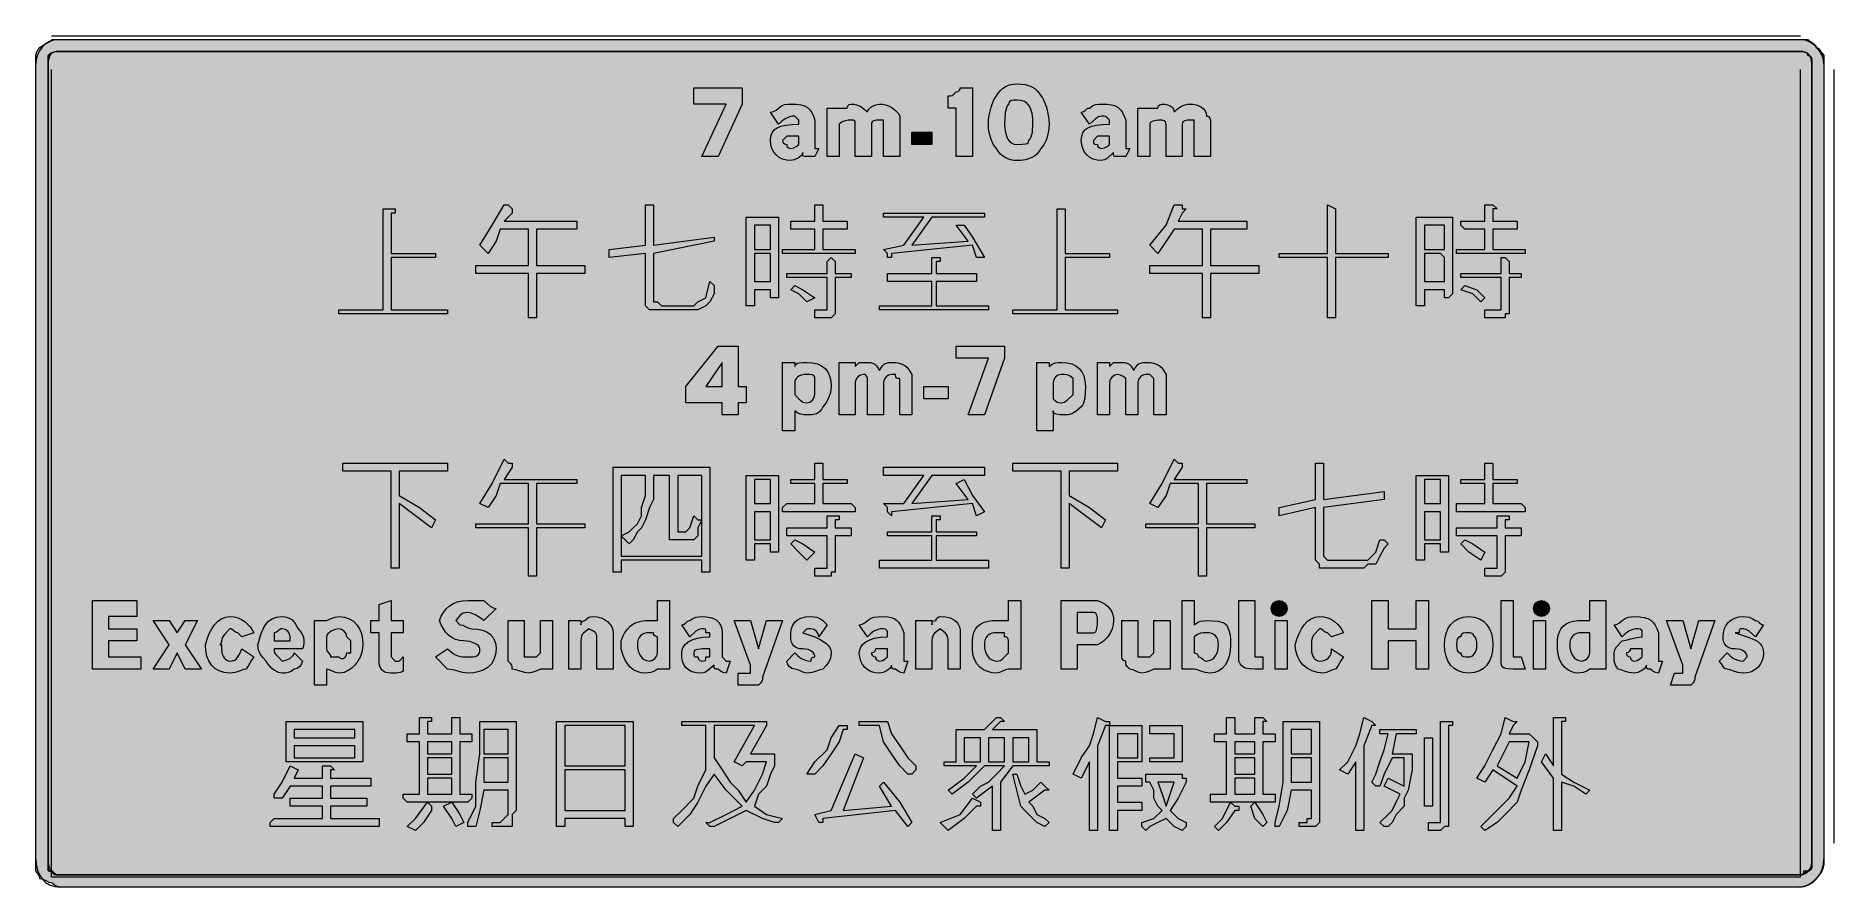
# Model space of a CAD drawing. Header units: metres. Extents: x 15 to 549, y 9 to 262.
import ezdxf

# ---------------------------------------------------------------- set-up
doc = ezdxf.new("R2010")
doc.units = ezdxf.units.M
for name, color, linetype, true_color in [('FILL_BLACK_000000', 7, 'Continuous', 0x000000), ('FILL_WHITE_FFFFFF', 7, 'Continuous', 0xffffff), ('STROKE_BLACK_000000', 7, 'Continuous', 0x000000)]:
    doc.layers.add(name, color=color, linetype=linetype, true_color=true_color)

msp = doc.modelspace()

# ---------------------------------------------------------------- hatches: boundary and pattern name
at = {"layer": 'FILL_BLACK_000000', "true_color": 0x000000}
h = msp.add_hatch(color=7, dxfattribs=at)
h.dxf.hatch_style = 1
h.paths.add_polyline_path([(20.99, 9.23), (20.22, 9.64), (19.47, 10.24), (18.57, 10.43), (17.67, 10.84), (16.77, 11.25), (15.87, 11.44), (15.68, 12.32), (15.27, 13.09), (14.67, 13.84), (14.67, 17.44), (14.67, 253.84), (14.67, 256.24), (14.86, 257.12), (15.27, 257.89), (15.87, 258.64), (16.77, 259.35), (17.67, 259.84), (18.57, 260.33), (19.47, 261.04), (21.87, 261.04), (539.07, 261.04), (541.47, 261.04), (542.35, 260.33), (543.12, 259.84), (543.66, 259.35), (543.82, 259.04), (543.87, 258.64), (544.27, 258.59), (544.58, 258.43), (545.07, 257.89), (545.56, 257.12), (546.27, 256.24), (546.27, 253.84), (546.27, 17.44), (546.23, 15.83), (545.97, 14.44), (545.68, 13.76), (545.26, 13.05), (543.87, 11.44), (542.95, 10.56), (541.92, 9.79), (540.66, 9.25), (539.92, 9.09), (539.07, 9.04), (21.87, 9.04), (20.99, 9.23)])
h.paths.add_polyline_path([(18.27, 13.84), (19.15, 13.65), (19.92, 13.24), (20.67, 12.64), (539.07, 12.64), (539.76, 12.66), (540.12, 12.79), (540.25, 13.15), (540.27, 13.84), (541.47, 13.84), (541.87, 13.89), (542.16, 14.03), (542.52, 14.44), (542.67, 15.04), (542.67, 16.24), (542.67, 253.84), (542.65, 254.72), (542.52, 255.49), (542.16, 256.03), (541.87, 256.19), (541.47, 256.24), (541.42, 256.64), (541.26, 256.93), (540.72, 257.29), (539.95, 257.42), (539.07, 257.44), (20.67, 257.44), (19.92, 257.29), (19.15, 256.93), (18.27, 256.24), (18.27, 253.84), (18.27, 16.24), (18.27, 15.04), (18.27, 13.84)], flags=16)
h = msp.add_hatch(color=7, dxfattribs=at)
h.dxf.hatch_style = 1
h.paths.add_polyline_path([(210.27, 241.84), (210.27, 246.64), (224.67, 246.64), (224.67, 241.84), (217.47, 226.24), (212.67, 226.24), (219.87, 241.84), (210.27, 241.84)])
h = msp.add_hatch(color=7, dxfattribs=at)
h.dxf.hatch_style = 1
h.paths.add_polyline_path([(288.27, 226.24), (288.27, 240.64), (285.87, 240.64), (285.87, 244.24), (286.58, 244.26), (287.07, 244.39), (287.56, 244.75), (288.27, 245.44), (288.87, 245.59), (289.28, 245.95), (289.42, 246.24), (289.47, 246.64), (293.07, 246.64), (293.07, 226.24), (288.27, 226.24)])
h = msp.add_hatch(color=7, dxfattribs=at)
h.dxf.hatch_style = 1
h.paths.add_polyline_path([(315.66, 233.36), (315.12, 231.34), (314.35, 229.76), (313.47, 228.64), (312.96, 227.8), (312.35, 227.06), (311.61, 226.45), (310.77, 225.94), (309.81, 225.55), (308.75, 225.26), (307.56, 225.1), (306.27, 225.04), (305.37, 225.1), (304.49, 225.26), (303.63, 225.55), (302.82, 225.94), (302.06, 226.45), (301.38, 227.06), (300.77, 227.8), (300.27, 228.64), (299.39, 229.76), (298.62, 231.34), (298.08, 233.36), (297.92, 234.55), (297.87, 235.84), (297.92, 237.19), (298.08, 238.5), (298.62, 240.94), (299.39, 242.93), (299.82, 243.68), (300.27, 244.24), (300.77, 245.08), (301.38, 245.81), (302.06, 246.43), (302.82, 246.94), (303.63, 247.33), (304.49, 247.61), (305.37, 247.78), (306.27, 247.84), (307.56, 247.78), (308.75, 247.61), (309.81, 247.33), (310.77, 246.94), (311.61, 246.43), (312.35, 245.81), (312.96, 245.08), (313.47, 244.24), (313.92, 243.68), (314.35, 242.93), (315.12, 240.94), (315.66, 238.5), (315.82, 237.19), (315.87, 235.84), (315.82, 234.55), (315.66, 233.36)])
h.paths.add_polyline_path([(310.83, 238.99), (310.5, 240.23), (310.02, 241.24), (309.37, 242.03), (308.54, 242.59), (307.51, 242.93), (306.27, 243.04), (305.39, 243.02), (304.62, 242.89), (304.08, 242.53), (303.92, 242.24), (303.87, 241.84), (303.47, 241.34), (303.18, 240.73), (302.82, 239.29), (302.69, 237.62), (302.67, 235.84), (302.73, 234.55), (302.9, 233.38), (303.18, 232.36), (303.57, 231.49), (304.08, 230.79), (304.7, 230.27), (305.43, 229.95), (306.27, 229.84), (307.85, 229.86), (308.97, 229.99), (309.36, 230.13), (309.65, 230.35), (309.81, 230.64), (309.87, 231.04), (310.27, 231.54), (310.56, 232.13), (310.92, 233.44), (311.07, 235.84), (311.01, 237.53), (310.83, 238.99)], flags=16)
h = msp.add_hatch(color=7, dxfattribs=at)
h.dxf.hatch_style = 1
h.paths.add_polyline_path([(240.27, 238.24), (239.42, 238.19), (238.68, 238.03), (237.42, 237.49), (236.39, 236.72), (235.47, 235.84), (233.07, 239.44), (233.95, 239.63), (234.72, 240.04), (235.47, 240.64), (236.37, 241.33), (237.27, 241.69), (238.17, 241.82), (239.07, 241.84), (240.71, 241.78), (242.05, 241.6), (243.14, 241.27), (244.02, 240.79), (244.73, 240.14), (245.31, 239.31), (245.81, 238.28), (246.27, 237.04), (246.27, 229.84), (246.27, 228.64), (247.47, 228.64), (246.27, 226.24), (243.87, 226.24), (243.18, 226.26), (242.82, 226.39), (242.69, 226.75), (242.67, 227.44), (242.56, 226.99), (242.28, 226.56), (241.32, 225.79), (240.14, 225.25), (239.07, 225.04), (237.78, 225.15), (236.61, 225.47), (235.59, 225.99), (234.72, 226.69), (234.02, 227.56), (233.5, 228.58), (233.18, 229.75), (233.07, 231.04), (233.18, 232.28), (233.54, 233.31), (234.15, 234.14), (235.02, 234.79), (236.18, 235.27), (237.63, 235.6), (239.39, 235.78), (241.47, 235.84), (241.47, 237.04), (240.27, 238.24)])
h.paths.add_polyline_path([(236.86, 230.35), (237.27, 229.99), (237.87, 229.84), (237.92, 229.44), (238.06, 229.15), (238.47, 228.79), (239.07, 228.64), (239.95, 228.83), (240.72, 229.24), (241.47, 229.84), (241.47, 232.24), (237.87, 232.24), (236.67, 231.04), (236.72, 230.64), (236.86, 230.35)], flags=16)
h = msp.add_hatch(color=7, dxfattribs=at)
h.dxf.hatch_style = 1
h.paths.add_polyline_path([(249.87, 226.24), (249.87, 240.64), (253.47, 240.64), (255.87, 240.64), (255.92, 241.04), (256.06, 241.33), (256.47, 241.69), (257.07, 241.84), (257.92, 241.79), (258.66, 241.63), (259.92, 241.09), (260.95, 240.32), (261.87, 239.44), (261.98, 239.89), (262.26, 240.32), (263.22, 241.09), (264.4, 241.63), (265.47, 241.84), (266.37, 241.78), (267.25, 241.61), (268.11, 241.33), (268.92, 240.94), (269.68, 240.43), (270.36, 239.81), (270.97, 239.08), (271.47, 238.24), (271.47, 237.04), (271.47, 226.24), (266.67, 226.24), (266.67, 235.84), (266.67, 237.04), (265.47, 237.04), (264.59, 237.02), (263.82, 236.89), (263.28, 236.53), (263.12, 236.24), (263.07, 235.84), (263.07, 226.24), (258.27, 226.24), (258.27, 235.84), (258.25, 236.53), (258.12, 236.89), (257.76, 237.02), (257.07, 237.04), (256.17, 237.02), (255.27, 236.89), (254.37, 236.53), (253.47, 235.84), (253.47, 226.24), (249.87, 226.24)])
h = msp.add_hatch(color=7, dxfattribs=at)
h.dxf.hatch_style = 1
h.paths.add_polyline_path([(333.16, 237.73), (332.67, 238.09), (332.18, 238.22), (331.47, 238.24), (330.57, 238.03), (329.67, 237.49), (327.87, 235.84), (325.47, 239.44), (325.87, 239.49), (326.18, 239.63), (326.67, 240.04), (327.16, 240.45), (327.47, 240.59), (327.87, 240.64), (328.77, 241.33), (329.67, 241.69), (330.57, 241.82), (331.47, 241.84), (333.11, 241.78), (334.45, 241.6), (335.54, 241.27), (336.42, 240.79), (337.13, 240.14), (337.71, 239.31), (338.21, 238.28), (338.67, 237.04), (338.67, 229.84), (338.67, 228.64), (339.87, 228.64), (338.67, 226.24), (336.27, 226.24), (335.58, 226.26), (335.22, 226.39), (335.09, 226.75), (335.07, 227.44), (333.27, 225.79), (332.37, 225.25), (331.47, 225.04), (330.18, 225.15), (329.01, 225.47), (327.99, 225.99), (327.12, 226.69), (326.42, 227.56), (325.9, 228.58), (325.58, 229.75), (325.47, 231.04), (325.58, 232.28), (325.94, 233.31), (326.55, 234.14), (327.42, 234.79), (328.58, 235.27), (330.03, 235.6), (331.79, 235.78), (333.87, 235.84), (333.87, 237.04), (333.16, 237.73)])
h.paths.add_polyline_path([(329.22, 229.99), (329.58, 229.86), (330.27, 229.84), (330.32, 229.44), (330.46, 229.15), (330.87, 228.79), (331.47, 228.64), (332.35, 228.83), (333.12, 229.24), (333.87, 229.84), (333.87, 232.24), (330.27, 232.24), (329.07, 231.04), (329.09, 230.35), (329.22, 229.99)], flags=16)
h = msp.add_hatch(color=7, dxfattribs=at)
h.dxf.hatch_style = 1
h.paths.add_polyline_path([(342.27, 226.24), (342.27, 240.64), (345.87, 240.64), (348.27, 240.64), (348.32, 241.04), (348.46, 241.33), (348.87, 241.69), (349.47, 241.84), (350.31, 241.79), (351.05, 241.63), (351.66, 241.4), (352.17, 241.09), (352.56, 240.73), (352.85, 240.32), (353.01, 239.89), (353.07, 239.44), (353.99, 240.32), (355.02, 241.09), (356.28, 241.63), (357.02, 241.79), (357.87, 241.84), (358.77, 241.78), (359.63, 241.61), (360.44, 241.33), (361.17, 240.94), (361.78, 240.43), (362.26, 239.81), (362.56, 239.08), (362.67, 238.24), (363.07, 238.19), (363.36, 238.05), (363.72, 237.64), (363.87, 237.04), (363.87, 226.24), (359.07, 226.24), (359.07, 235.84), (359.07, 237.04), (357.87, 237.04), (356.99, 237.02), (356.22, 236.89), (355.68, 236.53), (355.52, 236.24), (355.47, 235.84), (355.47, 226.24), (350.67, 226.24), (350.67, 235.84), (350.62, 236.24), (350.48, 236.53), (350.07, 236.89), (349.47, 237.04), (348.4, 237.02), (347.22, 236.89), (346.69, 236.75), (346.26, 236.53), (345.98, 236.24), (345.87, 235.84), (345.87, 226.24), (342.27, 226.24)])
h = msp.add_hatch(color=7, dxfattribs=at)
h.dxf.hatch_style = 1
h.paths.add_polyline_path([(275.07, 229.84), (275.07, 233.44), (281.07, 233.44), (281.07, 229.84), (275.07, 229.84)])
h = msp.add_hatch(color=7, dxfattribs=at)
h.dxf.hatch_style = 1
h.paths.add_polyline_path([(120.27, 196.24), (120.27, 180.64), (137.07, 180.64), (137.07, 179.44), (104.67, 179.44), (104.67, 180.64), (117.87, 180.64), (117.87, 210.64), (119.07, 210.64), (120.27, 210.64), (121.47, 210.64), (121.47, 209.44), (120.27, 209.44), (120.27, 197.44), (133.47, 197.44), (133.47, 196.24), (120.27, 196.24)])
h = msp.add_hatch(color=7, dxfattribs=at)
h.dxf.hatch_style = 1
h.paths.add_polyline_path([(175.47, 204.64), (163.47, 204.64), (163.47, 193.84), (177.87, 193.84), (177.87, 191.44), (163.47, 191.44), (163.47, 178.24), (161.07, 178.24), (161.07, 191.44), (145.47, 191.44), (145.47, 193.84), (161.07, 193.84), (161.07, 204.64), (152.67, 204.64), (151.47, 201.04), (149.07, 197.44), (146.67, 199.84), (150.27, 205.84), (153.87, 211.84), (155.07, 211.84), (156.27, 210.64), (156.27, 209.44), (153.87, 207.04), (175.47, 207.04), (175.47, 204.64)])
h = msp.add_hatch(color=7, dxfattribs=at)
h.dxf.hatch_style = 1
h.paths.add_polyline_path([(195.87, 199.84), (195.87, 211.84), (197.07, 211.84), (198.27, 211.84), (198.27, 210.64), (198.27, 199.84), (216.27, 202.24), (216.27, 201.04), (198.27, 197.44), (198.27, 183.04), (199.47, 183.04), (200.67, 181.84), (210.27, 181.84), (211.47, 183.04), (213.87, 184.24), (215.07, 189.04), (216.27, 187.84), (216.27, 185.44), (215.07, 183.04), (213.87, 181.84), (211.47, 180.64), (209.07, 180.64), (198.27, 180.64), (197.07, 180.64), (195.87, 181.84), (195.87, 183.04), (195.87, 197.44), (185.07, 196.24), (185.07, 198.64), (195.87, 199.84)])
h = msp.add_hatch(color=7, dxfattribs=at)
h.dxf.hatch_style = 1
h.paths.add_polyline_path([(258.27, 198.64), (258.27, 197.44), (257.07, 197.44), (237.87, 197.44), (236.67, 197.44), (236.67, 198.64), (237.87, 198.64), (246.27, 198.64), (246.27, 204.64), (240.27, 204.64), (239.07, 204.64), (239.07, 205.84), (239.07, 207.04), (240.27, 207.04), (246.27, 207.04), (246.27, 211.84), (247.47, 211.84), (248.67, 211.84), (248.67, 210.64), (248.67, 207.04), (255.87, 207.04), (255.87, 205.84), (255.87, 204.64), (248.67, 204.64), (248.67, 198.64), (257.07, 198.64), (258.27, 198.64)])
h = msp.add_hatch(color=7, dxfattribs=at)
h.dxf.hatch_style = 1
h.paths.add_polyline_path([(290.67, 205.84), (293.07, 202.24), (296.67, 196.24), (294.27, 196.24), (293.07, 199.84), (269.07, 197.44), (269.07, 196.24), (267.87, 196.24), (267.87, 197.44), (266.67, 198.64), (272.67, 199.84), (278.67, 208.24), (266.67, 208.24), (266.67, 209.44), (296.67, 209.44), (296.67, 208.24), (281.07, 208.24), (275.07, 199.84), (291.87, 201.04), (288.27, 205.84), (290.67, 205.84)])
h = msp.add_hatch(color=7, dxfattribs=at)
h.dxf.hatch_style = 1
h.paths.add_polyline_path([(320.67, 196.24), (320.67, 180.64), (336.27, 180.64), (336.27, 179.44), (305.07, 179.44), (305.07, 180.64), (318.27, 180.64), (318.27, 210.64), (319.47, 210.64), (320.67, 210.64), (320.67, 209.44), (320.67, 197.44), (333.87, 197.44), (333.87, 196.24), (320.67, 196.24)])
h = msp.add_hatch(color=7, dxfattribs=at)
h.dxf.hatch_style = 1
h.paths.add_polyline_path([(374.67, 204.64), (363.87, 204.64), (363.87, 193.84), (378.27, 193.84), (378.27, 191.44), (363.87, 191.44), (363.87, 178.24), (361.47, 178.24), (361.47, 191.44), (345.87, 191.44), (345.87, 193.84), (361.47, 193.84), (361.47, 204.64), (353.07, 204.64), (350.67, 201.04), (348.27, 197.44), (345.87, 199.84), (350.67, 205.84), (353.07, 211.84), (355.47, 211.84), (355.47, 210.64), (356.67, 210.64), (355.47, 209.44), (354.27, 207.04), (374.67, 207.04), (374.67, 204.64)])
h = msp.add_hatch(color=7, dxfattribs=at)
h.dxf.hatch_style = 1
h.paths.add_polyline_path([(416.67, 197.44), (416.67, 196.24), (401.07, 196.24), (401.07, 178.24), (398.67, 178.24), (398.67, 196.24), (384.27, 196.24), (384.27, 197.44), (398.67, 197.44), (398.67, 211.84), (401.07, 210.64), (401.07, 197.44), (416.67, 197.44)])
h = msp.add_hatch(color=7, dxfattribs=at)
h.dxf.hatch_style = 1
h.paths.add_polyline_path([(457.47, 197.44), (437.07, 197.44), (437.07, 198.64), (445.47, 198.64), (445.47, 204.64), (439.47, 204.64), (438.27, 205.84), (438.27, 207.04), (439.47, 207.04), (445.47, 207.04), (445.47, 211.84), (446.67, 211.84), (447.87, 211.84), (449.07, 210.64), (447.87, 210.64), (447.87, 207.04), (449.07, 207.04), (455.07, 207.04), (455.07, 205.84), (455.07, 204.64), (449.07, 204.64), (447.87, 204.64), (447.87, 198.64), (449.07, 198.64), (457.47, 198.64), (457.47, 197.44)])
h = msp.add_hatch(color=7, dxfattribs=at)
h.dxf.hatch_style = 1
h.paths.add_polyline_path([(235.47, 185.44), (235.47, 184.24), (233.07, 184.24), (233.07, 185.44), (233.07, 186.64), (228.27, 186.64), (228.27, 181.84), (227.07, 181.84), (225.87, 181.84), (225.87, 208.24), (235.47, 208.24), (235.47, 185.44)])
h.paths.add_polyline_path([(233.07, 196.24), (233.07, 197.44), (228.27, 197.44), (228.27, 196.24), (228.27, 189.04), (233.07, 189.04), (233.07, 196.24)], flags=16)
h.paths.add_polyline_path([(228.27, 205.84), (228.27, 198.64), (233.07, 198.64), (233.07, 205.84), (228.27, 205.84)], flags=16)
h = msp.add_hatch(color=7, dxfattribs=at)
h.dxf.hatch_style = 1
h.paths.add_polyline_path([(435.87, 208.24), (435.87, 185.44), (434.67, 184.24), (433.47, 184.24), (433.47, 185.44), (433.47, 186.64), (432.27, 186.64), (427.47, 186.64), (427.47, 181.84), (425.07, 181.84), (425.07, 208.24), (434.67, 208.24), (435.87, 208.24)])
h.paths.add_polyline_path([(433.47, 189.04), (433.47, 196.24), (432.27, 197.44), (427.47, 197.44), (427.47, 196.24), (427.47, 189.04), (432.27, 189.04), (433.47, 189.04)], flags=16)
h.paths.add_polyline_path([(433.47, 205.84), (432.27, 205.84), (427.47, 205.84), (427.47, 198.64), (432.27, 198.64), (433.47, 198.64), (433.47, 205.84)], flags=16)
h = msp.add_hatch(color=7, dxfattribs=at)
h.dxf.hatch_style = 1
h.paths.add_polyline_path([(252.27, 191.44), (257.07, 191.44), (257.07, 190.24), (252.27, 190.24), (252.27, 180.64), (252.27, 179.44), (251.07, 178.24), (247.47, 178.24), (246.27, 178.24), (246.27, 179.44), (246.27, 180.64), (249.87, 180.64), (249.87, 181.84), (249.87, 190.24), (239.07, 190.24), (237.87, 190.24), (237.87, 191.44), (239.07, 191.44), (249.87, 191.44), (249.87, 192.64), (249.87, 195.04), (251.07, 196.24), (252.27, 195.04), (252.27, 192.64), (252.27, 191.44)])
h = msp.add_hatch(color=7, dxfattribs=at)
h.dxf.hatch_style = 1
h.paths.add_polyline_path([(297.87, 181.84), (297.87, 180.64), (265.47, 180.64), (265.47, 181.84), (281.07, 181.84), (281.07, 189.04), (267.87, 189.04), (267.87, 191.44), (281.07, 191.44), (281.07, 196.24), (282.27, 196.24), (283.47, 196.24), (283.47, 195.04), (282.27, 195.04), (282.27, 191.44), (294.27, 191.44), (294.27, 189.04), (282.27, 189.04), (282.27, 181.84), (297.87, 181.84)])
h = msp.add_hatch(color=7, dxfattribs=at)
h.dxf.hatch_style = 1
h.paths.add_polyline_path([(450.27, 196.24), (451.47, 196.24), (452.67, 195.04), (452.67, 192.64), (452.67, 191.44), (456.27, 191.44), (456.27, 190.24), (452.67, 190.24), (452.67, 180.64), (452.67, 179.44), (451.47, 179.44), (451.47, 178.24), (450.27, 178.24), (446.67, 178.24), (445.47, 178.24), (445.47, 179.44), (445.47, 180.64), (446.67, 180.64), (449.07, 180.64), (450.27, 180.64), (450.27, 181.84), (450.27, 190.24), (438.27, 190.24), (438.27, 191.44), (450.27, 191.44), (450.27, 192.64), (450.27, 195.04), (450.27, 196.24)])
h = msp.add_hatch(color=7, dxfattribs=at)
h.dxf.hatch_style = 1
h.paths.add_polyline_path([(242.67, 186.64), (246.27, 184.24), (243.87, 183.04), (241.47, 185.44), (239.07, 186.64), (240.27, 187.84), (242.67, 186.64)])
h = msp.add_hatch(color=7, dxfattribs=at)
h.dxf.hatch_style = 1
h.paths.add_polyline_path([(443.07, 186.64), (445.47, 184.24), (444.27, 183.04), (441.87, 185.44), (438.27, 186.64), (439.47, 187.84), (443.07, 186.64)])
h = msp.add_hatch(color=7, dxfattribs=at)
h.dxf.hatch_style = 1
h.paths.add_polyline_path([(207.87, 157.84), (217.47, 169.84), (223.47, 169.84), (223.47, 157.84), (225.87, 157.84), (225.87, 153.04), (223.47, 153.04), (223.47, 149.44), (218.67, 149.44), (218.67, 153.04), (207.87, 153.04), (207.87, 157.84)])
h.paths.add_polyline_path([(218.67, 157.84), (218.67, 165.04), (213.87, 157.84), (218.67, 157.84)], flags=16)
h = msp.add_hatch(color=7, dxfattribs=at)
h.dxf.hatch_style = 1
h.paths.add_polyline_path([(288.27, 166.24), (288.27, 169.84), (302.67, 169.84), (302.67, 166.24), (296.67, 149.44), (291.87, 149.44), (297.87, 166.24), (288.27, 166.24)])
h = msp.add_hatch(color=7, dxfattribs=at)
h.dxf.hatch_style = 1
h.paths.add_polyline_path([(240.27, 165.04), (240.27, 163.84), (240.38, 164.24), (240.66, 164.53), (241.09, 164.75), (241.62, 164.89), (242.8, 165.02), (243.87, 165.04), (245.56, 164.93), (247.02, 164.59), (248.26, 164.03), (249.27, 163.24), (250.06, 162.23), (250.62, 160.99), (250.96, 159.53), (251.07, 157.84), (250.86, 156.06), (250.32, 154.39), (249.55, 152.95), (248.67, 151.84), (248.22, 151.05), (247.75, 150.45), (247.26, 150.03), (246.72, 149.74), (245.46, 149.48), (243.87, 149.44), (242.97, 149.46), (242.07, 149.59), (241.17, 149.95), (240.27, 150.64), (240.27, 144.64), (236.67, 144.64), (236.67, 165.04), (240.27, 165.04)])
h.paths.add_polyline_path([(245.52, 153.79), (246.06, 154.56), (246.27, 155.44), (246.27, 159.04), (246.27, 160.24), (246.22, 160.64), (246.06, 160.93), (245.52, 161.29), (244.75, 161.42), (243.87, 161.44), (243.03, 161.39), (242.3, 161.23), (241.68, 161), (241.17, 160.69), (240.78, 160.33), (240.5, 159.92), (240.33, 159.49), (240.27, 159.04), (240.27, 155.44), (241.47, 154.24), (242.18, 153.55), (242.67, 153.19), (243.16, 153.06), (243.87, 153.04), (244.75, 153.25), (245.52, 153.79)], flags=16)
h = msp.add_hatch(color=7, dxfattribs=at)
h.dxf.hatch_style = 1
h.paths.add_polyline_path([(253.47, 149.44), (253.47, 165.04), (258.27, 165.04), (258.27, 163.84), (259.47, 165.04), (261.87, 165.04), (262.77, 165), (263.67, 164.74), (264.12, 164.45), (264.57, 164.03), (265.02, 163.43), (265.47, 162.64), (265.92, 163.43), (266.37, 164.03), (266.82, 164.45), (267.27, 164.74), (268.17, 165), (269.07, 165.04), (270.31, 164.98), (271.36, 164.81), (272.23, 164.53), (272.97, 164.14), (273.59, 163.63), (274.13, 163.01), (275.07, 161.44), (275.07, 160.24), (275.07, 149.44), (271.47, 149.44), (271.47, 160.24), (270.78, 160.26), (270.42, 160.39), (270.29, 160.75), (270.27, 161.44), (269.07, 161.44), (268.19, 161.23), (267.42, 160.69), (266.88, 159.92), (266.67, 159.04), (266.67, 149.44), (261.87, 149.44), (261.87, 160.24), (261.72, 160.84), (261.36, 161.25), (261.07, 161.39), (260.67, 161.44), (259.79, 161.23), (259.02, 160.69), (258.48, 159.92), (258.27, 159.04), (258.27, 149.44), (253.47, 149.44)])
h = msp.add_hatch(color=7, dxfattribs=at)
h.dxf.hatch_style = 1
h.paths.add_polyline_path([(315.87, 165.04), (315.87, 163.84), (316.77, 164.53), (317.67, 164.89), (318.57, 165.02), (319.47, 165.04), (321.16, 164.93), (322.62, 164.59), (323.86, 164.03), (324.87, 163.24), (325.66, 162.23), (326.22, 160.99), (326.56, 159.53), (326.67, 157.84), (326.65, 156.06), (326.52, 154.39), (326.16, 152.95), (325.87, 152.34), (325.47, 151.84), (323.88, 150.45), (322.62, 149.74), (321.59, 149.48), (320.67, 149.44), (319.1, 149.46), (317.97, 149.59), (317.58, 149.73), (317.29, 149.95), (317.13, 150.24), (317.07, 150.64), (317.07, 144.64), (312.27, 144.64), (312.27, 165.04), (315.87, 165.04)])
h.paths.add_polyline_path([(321.27, 153.79), (323.07, 155.44), (323.07, 159.04), (323.07, 160.24), (322.17, 160.93), (321.27, 161.29), (320.37, 161.42), (319.47, 161.44), (318.59, 161.23), (317.82, 160.69), (317.28, 159.92), (317.07, 159.04), (317.07, 155.44), (317.07, 154.24), (317.78, 153.55), (318.27, 153.19), (318.76, 153.06), (319.47, 153.04), (320.37, 153.25), (321.27, 153.79)], flags=16)
h = msp.add_hatch(color=7, dxfattribs=at)
h.dxf.hatch_style = 1
h.paths.add_polyline_path([(330.27, 149.44), (330.27, 165.04), (333.87, 165.04), (333.87, 163.84), (335.07, 165.04), (337.47, 165.04), (338.37, 165), (339.27, 164.74), (339.72, 164.45), (340.17, 164.03), (340.62, 163.43), (341.07, 162.64), (341.52, 163.43), (341.97, 164.03), (342.42, 164.45), (342.87, 164.74), (343.77, 165), (344.67, 165.04), (345.91, 164.98), (346.96, 164.81), (347.83, 164.53), (348.57, 164.14), (349.19, 163.63), (349.73, 163.01), (350.67, 161.44), (350.67, 160.24), (350.67, 149.44), (347.07, 149.44), (347.07, 160.24), (345.87, 161.44), (344.67, 161.44), (343.79, 161.23), (343.02, 160.69), (342.48, 159.92), (342.27, 159.04), (342.27, 149.44), (338.67, 149.44), (338.67, 160.24), (337.92, 160.84), (337.15, 161.25), (336.27, 161.44), (335.39, 161.23), (334.62, 160.69), (334.08, 159.92), (333.87, 159.04), (333.87, 149.44), (330.27, 149.44)])
h = msp.add_hatch(color=7, dxfattribs=at)
h.dxf.hatch_style = 1
h.paths.add_polyline_path([(278.67, 154.24), (278.67, 157.84), (285.87, 157.84), (285.87, 154.24), (278.67, 154.24)])
h = msp.add_hatch(color=7, dxfattribs=at)
h.dxf.hatch_style = 1
h.paths.add_polyline_path([(137.07, 135.04), (137.07, 132.64), (122.67, 132.64), (122.67, 125.44), (128.67, 121.84), (133.47, 118.24), (132.27, 115.84), (127.47, 119.44), (122.67, 123.04), (122.67, 103.84), (120.27, 103.84), (120.27, 132.64), (105.87, 132.64), (105.87, 135.04), (137.07, 135.04)])
h = msp.add_hatch(color=7, dxfattribs=at)
h.dxf.hatch_style = 1
h.paths.add_polyline_path([(175.47, 129.04), (163.47, 129.04), (163.47, 117.04), (177.87, 117.04), (177.87, 115.84), (163.47, 115.84), (163.47, 101.44), (161.07, 101.44), (161.07, 115.84), (145.47, 115.84), (145.47, 117.04), (161.07, 117.04), (161.07, 129.04), (152.67, 129.04), (151.47, 125.44), (149.07, 121.84), (146.67, 123.04), (150.27, 129.04), (153.87, 136.24), (155.07, 135.04), (156.27, 135.04), (156.27, 133.84), (153.87, 130.24), (175.47, 130.24), (175.47, 129.04)])
h = msp.add_hatch(color=7, dxfattribs=at)
h.dxf.hatch_style = 1
h.paths.add_polyline_path([(215.07, 102.64), (212.67, 102.64), (212.67, 106.24), (188.67, 106.24), (188.67, 102.64), (186.27, 102.64), (186.27, 133.84), (215.07, 133.84), (215.07, 102.64)])
h.paths.add_polyline_path([(212.67, 107.44), (212.67, 118.24), (211.47, 115.84), (211.47, 113.44), (210.27, 112.24), (209.07, 112.24), (204.27, 112.24), (203.07, 112.24), (203.07, 113.44), (203.07, 114.64), (203.07, 131.44), (198.27, 131.44), (198.27, 127.84), (198.27, 124.24), (197.07, 121.84), (195.87, 118.24), (194.67, 115.84), (193.47, 114.64), (192.27, 112.24), (191.07, 111.04), (188.67, 113.44), (188.67, 107.44), (212.67, 107.44)], flags=16)
h.paths.add_polyline_path([(212.67, 131.44), (205.47, 131.44), (205.47, 115.84), (205.47, 114.64), (207.87, 114.64), (209.07, 115.84), (210.27, 119.44), (211.47, 118.24), (212.67, 118.24), (212.67, 131.44)], flags=16)
h.paths.add_polyline_path([(191.07, 114.64), (192.27, 115.84), (193.47, 117.04), (194.67, 119.44), (194.67, 121.84), (195.87, 125.44), (195.87, 127.84), (195.87, 131.44), (188.67, 131.44), (188.67, 113.44), (191.07, 114.64)], flags=16)
h = msp.add_hatch(color=7, dxfattribs=at)
h.dxf.hatch_style = 1
h.paths.add_polyline_path([(258.27, 121.84), (258.27, 120.64), (257.07, 120.64), (237.87, 120.64), (236.67, 120.64), (236.67, 121.84), (237.87, 123.04), (246.27, 123.04), (246.27, 129.04), (240.27, 129.04), (239.07, 129.04), (239.07, 130.24), (240.27, 130.24), (246.27, 130.24), (246.27, 131.44), (246.27, 135.04), (247.47, 135.04), (248.67, 135.04), (248.67, 133.84), (248.67, 131.44), (248.67, 130.24), (255.87, 130.24), (255.87, 129.04), (248.67, 129.04), (248.67, 123.04), (257.07, 123.04), (258.27, 121.84)])
h = msp.add_hatch(color=7, dxfattribs=at)
h.dxf.hatch_style = 1
h.paths.add_polyline_path([(290.67, 130.24), (293.07, 125.44), (296.67, 120.64), (294.27, 119.44), (293.07, 123.04), (269.07, 120.64), (269.07, 119.44), (267.87, 120.64), (267.87, 121.84), (266.67, 123.04), (272.67, 123.04), (278.67, 131.44), (266.67, 131.44), (266.67, 133.84), (296.67, 133.84), (296.67, 131.44), (281.07, 131.44), (275.07, 123.04), (291.87, 124.24), (288.27, 129.04), (290.67, 130.24)])
h = msp.add_hatch(color=7, dxfattribs=at)
h.dxf.hatch_style = 1
h.paths.add_polyline_path([(336.27, 135.04), (336.27, 132.64), (321.87, 132.64), (321.87, 125.44), (327.87, 121.84), (332.67, 118.24), (331.47, 115.84), (326.67, 119.44), (321.87, 123.04), (321.87, 103.84), (319.47, 103.84), (319.47, 132.64), (305.07, 132.64), (305.07, 135.04), (336.27, 135.04)])
h = msp.add_hatch(color=7, dxfattribs=at)
h.dxf.hatch_style = 1
h.paths.add_polyline_path([(374.67, 129.04), (362.67, 129.04), (362.67, 117.04), (377.07, 117.04), (377.07, 115.84), (362.67, 115.84), (362.67, 101.44), (360.27, 101.44), (360.27, 115.84), (344.67, 115.84), (344.67, 117.04), (360.27, 117.04), (360.27, 129.04), (351.87, 129.04), (350.67, 125.44), (348.27, 121.84), (345.87, 123.04), (349.47, 129.04), (353.07, 136.24), (354.27, 135.04), (355.47, 135.04), (355.47, 133.84), (353.07, 130.24), (374.67, 130.24), (374.67, 129.04)])
h = msp.add_hatch(color=7, dxfattribs=at)
h.dxf.hatch_style = 1
h.paths.add_polyline_path([(395.07, 124.24), (395.07, 135.04), (397.47, 135.04), (397.47, 133.84), (397.47, 124.24), (415.47, 126.64), (415.47, 124.24), (397.47, 121.84), (397.47, 107.44), (398.67, 106.24), (401.07, 106.24), (409.47, 106.24), (410.67, 106.24), (413.07, 108.64), (414.27, 112.24), (415.47, 112.24), (416.67, 111.04), (415.47, 109.84), (414.27, 107.44), (413.07, 105.04), (410.67, 105.04), (409.47, 103.84), (397.47, 103.84), (396.27, 103.84), (396.27, 105.04), (395.07, 106.24), (395.07, 107.44), (395.07, 121.84), (384.27, 119.44), (384.27, 121.84), (395.07, 124.24)])
h = msp.add_hatch(color=7, dxfattribs=at)
h.dxf.hatch_style = 1
h.paths.add_polyline_path([(457.47, 121.84), (457.47, 120.64), (456.27, 120.64), (437.07, 120.64), (437.07, 121.84), (437.07, 123.04), (445.47, 123.04), (445.47, 129.04), (439.47, 129.04), (438.27, 129.04), (438.27, 130.24), (439.47, 130.24), (445.47, 130.24), (445.47, 131.44), (445.47, 135.04), (446.67, 135.04), (447.87, 135.04), (447.87, 133.84), (447.87, 131.44), (447.87, 130.24), (455.07, 130.24), (455.07, 129.04), (447.87, 129.04), (447.87, 123.04), (456.27, 123.04), (457.47, 121.84)])
h = msp.add_hatch(color=7, dxfattribs=at)
h.dxf.hatch_style = 1
h.paths.add_polyline_path([(235.47, 108.64), (233.07, 108.64), (233.07, 111.04), (228.27, 111.04), (228.27, 106.24), (227.07, 106.24), (225.87, 106.24), (225.87, 131.44), (235.47, 131.44), (235.47, 108.64)])
h.paths.add_polyline_path([(233.07, 120.64), (228.27, 120.64), (228.27, 112.24), (233.07, 112.24), (233.07, 120.64)], flags=16)
h.paths.add_polyline_path([(228.27, 130.24), (228.27, 123.04), (233.07, 123.04), (233.07, 130.24), (228.27, 130.24)], flags=16)
h = msp.add_hatch(color=7, dxfattribs=at)
h.dxf.hatch_style = 1
h.paths.add_polyline_path([(434.67, 108.64), (433.47, 108.64), (432.27, 108.64), (432.27, 111.04), (427.47, 111.04), (427.47, 106.24), (426.27, 106.24), (425.07, 106.24), (425.07, 131.44), (434.67, 131.44), (434.67, 108.64)])
h.paths.add_polyline_path([(432.27, 120.64), (427.47, 120.64), (427.47, 112.24), (432.27, 112.24), (432.27, 120.64)], flags=16)
h.paths.add_polyline_path([(427.47, 130.24), (427.47, 123.04), (432.27, 123.04), (432.27, 130.24), (427.47, 130.24)], flags=16)
h = msp.add_hatch(color=7, dxfattribs=at)
h.dxf.hatch_style = 1
h.paths.add_polyline_path([(251.07, 119.44), (252.27, 119.44), (253.47, 119.44), (253.47, 118.24), (252.27, 118.24), (252.27, 115.84), (257.07, 115.84), (257.07, 113.44), (252.27, 113.44), (252.27, 103.84), (252.27, 102.64), (251.07, 102.64), (251.07, 101.44), (247.47, 101.44), (246.27, 101.44), (246.27, 102.64), (246.27, 103.84), (249.87, 103.84), (249.87, 105.04), (249.87, 113.44), (239.07, 113.44), (237.87, 113.44), (237.87, 115.84), (239.07, 115.84), (249.87, 115.84), (249.87, 119.44), (251.07, 119.44)])
h = msp.add_hatch(color=7, dxfattribs=at)
h.dxf.hatch_style = 1
h.paths.add_polyline_path([(297.87, 106.24), (297.87, 103.84), (265.47, 103.84), (265.47, 106.24), (281.07, 106.24), (281.07, 113.44), (267.87, 113.44), (267.87, 114.64), (281.07, 114.64), (281.07, 119.44), (282.27, 119.44), (283.47, 119.44), (283.47, 118.24), (282.27, 118.24), (282.27, 114.64), (294.27, 114.64), (294.27, 113.44), (282.27, 113.44), (282.27, 106.24), (297.87, 106.24)])
h = msp.add_hatch(color=7, dxfattribs=at)
h.dxf.hatch_style = 1
h.paths.add_polyline_path([(450.27, 119.44), (451.47, 119.44), (452.67, 119.44), (452.67, 118.24), (451.47, 118.24), (451.47, 115.84), (452.67, 115.84), (456.27, 115.84), (456.27, 113.44), (452.67, 113.44), (451.47, 113.44), (451.47, 103.84), (451.47, 102.64), (450.27, 101.44), (446.67, 101.44), (445.47, 101.44), (445.47, 102.64), (445.47, 103.84), (449.07, 103.84), (449.07, 105.04), (449.07, 113.44), (438.27, 113.44), (437.07, 113.44), (437.07, 115.84), (438.27, 115.84), (449.07, 115.84), (449.07, 119.44), (450.27, 119.44)])
h = msp.add_hatch(color=7, dxfattribs=at)
h.dxf.hatch_style = 1
h.paths.add_polyline_path([(242.67, 111.04), (246.27, 108.64), (243.87, 106.24), (241.47, 108.64), (239.07, 111.04), (240.27, 112.24), (242.67, 111.04)])
h = msp.add_hatch(color=7, dxfattribs=at)
h.dxf.hatch_style = 1
h.paths.add_polyline_path([(441.87, 111.04), (445.47, 108.64), (444.27, 106.24), (440.67, 108.64), (438.27, 111.04), (439.47, 112.24), (441.87, 111.04)])
h = msp.add_hatch(color=7, dxfattribs=at)
h.dxf.hatch_style = 1
h.paths.add_polyline_path([(31.47, 94.24), (44.67, 94.24), (44.67, 89.44), (36.27, 89.44), (36.27, 85.84), (44.67, 85.84), (44.67, 82.24), (36.27, 82.24), (36.27, 77.44), (45.87, 77.44), (45.87, 73.84), (31.47, 73.84), (31.47, 94.24)])
h = msp.add_hatch(color=7, dxfattribs=at)
h.dxf.hatch_style = 1
h.paths.add_polyline_path([(116.67, 84.64), (114.27, 84.64), (114.27, 88.24), (116.67, 88.24), (116.67, 93.04), (120.27, 94.24), (120.27, 88.24), (123.87, 88.24), (123.87, 84.64), (120.27, 84.64), (120.27, 78.64), (120.27, 77.44), (121.47, 76.24), (122.67, 76.24), (123.87, 77.44), (123.87, 73.84), (123.81, 73.44), (123.64, 73.15), (123.36, 72.93), (122.97, 72.79), (121.85, 72.66), (120.27, 72.64), (119.43, 72.7), (118.7, 72.86), (118.08, 73.15), (117.57, 73.54), (117.18, 74.05), (116.9, 74.66), (116.73, 75.4), (116.67, 76.24), (116.67, 84.64)])
h = msp.add_hatch(color=7, dxfattribs=at)
h.dxf.hatch_style = 1
h.paths.add_polyline_path([(140.67, 87.04), (141.57, 86.85), (142.47, 86.44), (143.37, 86.03), (144.27, 85.84), (145.96, 85.73), (147.42, 85.41), (148.66, 84.89), (149.67, 84.19), (150.46, 83.32), (151.02, 82.3), (151.36, 81.13), (151.47, 79.84), (151.31, 78.15), (150.83, 76.69), (150.08, 75.45), (149.07, 74.44), (147.84, 73.65), (146.41, 73.09), (144.81, 72.75), (143.07, 72.64), (141.46, 72.83), (140.07, 73.24), (138.68, 73.65), (137.07, 73.84), (133.47, 77.44), (137.07, 79.84), (138.68, 78.45), (139.39, 78.03), (140.07, 77.74), (141.46, 77.48), (143.07, 77.44), (144.65, 77.48), (145.26, 77.57), (145.77, 77.74), (146.16, 78.03), (146.45, 78.45), (146.61, 79.05), (146.67, 79.84), (146.56, 80.29), (146.26, 80.72), (145.78, 81.13), (145.17, 81.49), (143.63, 82.03), (142.77, 82.19), (141.87, 82.24), (140.58, 82.35), (139.4, 82.67), (138.33, 83.19), (137.37, 83.89), (136.53, 84.76), (135.8, 85.78), (135.18, 86.95), (134.67, 88.24), (135.18, 89.53), (135.81, 90.7), (136.59, 91.72), (137.52, 92.59), (138.62, 93.29), (139.9, 93.81), (141.38, 94.13), (143.07, 94.24), (147.87, 94.24), (149.67, 92.59), (150.57, 92.05), (151.47, 91.84), (147.87, 88.24), (146.78, 89.12), (145.47, 89.89), (144.16, 90.43), (143.07, 90.64), (142.28, 90.59), (141.66, 90.43), (141.19, 90.2), (140.82, 89.89), (139.47, 88.24), (140.67, 87.04)])
h = msp.add_hatch(color=7, dxfattribs=at)
h.dxf.hatch_style = 1
h.paths.add_polyline_path([(203.07, 94.24), (203.07, 73.84), (199.47, 73.84), (198.57, 73.24), (197.45, 72.83), (195.87, 72.64), (194.58, 72.75), (193.4, 73.09), (192.33, 73.65), (191.37, 74.44), (190.53, 75.45), (189.8, 76.69), (189.18, 78.15), (188.67, 79.84), (188.67, 81.04), (188.67, 82.24), (189.18, 83.53), (189.8, 84.7), (190.53, 85.72), (191.37, 86.59), (192.33, 87.29), (193.4, 87.81), (194.58, 88.13), (195.87, 88.24), (199.47, 88.24), (199.47, 94.24), (203.07, 94.24)])
h.paths.add_polyline_path([(199.47, 83.44), (198.87, 83.59), (198.46, 83.95), (198.32, 84.24), (198.27, 84.64), (197.07, 84.64), (196.23, 84.58), (195.5, 84.41), (194.88, 84.13), (194.37, 83.74), (193.98, 83.23), (193.7, 82.61), (193.53, 81.88), (193.47, 81.04), (193.53, 80.14), (193.7, 79.28), (193.98, 78.47), (194.37, 77.74), (194.88, 77.13), (195.5, 76.65), (196.23, 76.35), (197.07, 76.24), (197.95, 76.45), (198.72, 76.99), (199.26, 77.76), (199.47, 78.64), (199.47, 82.24), (199.47, 83.44)], flags=16)
h = msp.add_hatch(color=7, dxfattribs=at)
h.dxf.hatch_style = 1
h.paths.add_polyline_path([(307.47, 94.24), (307.47, 73.84), (303.87, 73.84), (302.97, 73.65), (302.07, 73.24), (301.17, 72.83), (300.27, 72.64), (298.93, 72.75), (297.63, 73.09), (296.41, 73.65), (295.32, 74.44), (294.4, 75.45), (293.69, 76.69), (293.23, 78.15), (293.07, 79.84), (293.07, 81.04), (293.07, 82.24), (293.18, 83.53), (293.5, 84.7), (294.02, 85.72), (294.72, 86.59), (295.59, 87.29), (296.61, 87.81), (297.78, 88.13), (299.07, 88.24), (303.87, 88.24), (303.87, 94.24), (307.47, 94.24)])
h.paths.add_polyline_path([(301.47, 76.39), (301.96, 76.75), (302.67, 77.44), (303.87, 78.64), (303.87, 82.24), (303.72, 82.84), (303.36, 83.25), (303.07, 83.39), (302.67, 83.44), (302.67, 84.64), (300.27, 84.64), (299.43, 84.58), (298.7, 84.41), (298.08, 84.13), (297.57, 83.74), (297.18, 83.23), (296.9, 82.61), (296.73, 81.88), (296.67, 81.04), (296.73, 80.14), (296.9, 79.28), (297.18, 78.47), (297.57, 77.74), (298.08, 77.13), (298.7, 76.65), (299.43, 76.35), (300.27, 76.24), (300.98, 76.26), (301.47, 76.39)], flags=16)
h = msp.add_hatch(color=7, dxfattribs=at)
h.dxf.hatch_style = 1
h.paths.add_polyline_path([(331.51, 93.74), (332.54, 93.13), (333.37, 92.45), (334.02, 91.69), (334.5, 90.88), (334.83, 90.02), (335.01, 89.14), (335.07, 88.24), (334.96, 86.95), (334.66, 85.76), (334.18, 84.7), (333.57, 83.74), (332.84, 82.9), (332.03, 82.16), (331.17, 81.55), (330.27, 81.04), (324.27, 81.04), (324.27, 73.84), (319.47, 73.84), (319.47, 94.24), (330.27, 94.24), (331.51, 93.74)])
h.paths.add_polyline_path([(329.07, 84.64), (329.47, 84.75), (329.76, 85.03), (329.98, 85.46), (330.12, 85.99), (330.25, 87.17), (330.27, 88.24), (330.25, 89.12), (330.12, 89.89), (329.76, 90.43), (329.47, 90.59), (329.07, 90.64), (324.27, 90.64), (324.27, 84.64), (327.87, 84.64), (329.07, 84.64)], flags=16)
h = msp.add_hatch(color=7, dxfattribs=at)
h.dxf.hatch_style = 1
h.paths.add_polyline_path([(366.12, 88.09), (367.56, 87.73), (368.17, 87.44), (368.67, 87.04), (369.36, 85.43), (369.72, 84.04), (369.85, 82.65), (369.87, 81.04), (369.76, 79.3), (369.44, 77.7), (368.92, 76.27), (368.22, 75.04), (367.35, 74.03), (366.33, 73.28), (365.16, 72.8), (363.87, 72.64), (362.28, 72.83), (361.02, 73.24), (359.99, 73.65), (359.07, 73.84), (355.47, 73.84), (355.47, 94.24), (359.07, 94.24), (359.07, 87.04), (359.97, 87.73), (360.87, 88.09), (361.77, 88.22), (362.67, 88.24), (364.45, 88.22), (366.12, 88.09)])
h.paths.add_polyline_path([(360.87, 84.49), (359.97, 84.13), (359.07, 83.44), (359.07, 78.64), (359.47, 78.59), (359.76, 78.45), (360.12, 78.04), (360.27, 77.44), (360.67, 77.39), (360.98, 77.25), (361.47, 76.84), (361.96, 76.43), (362.27, 76.29), (362.67, 76.24), (363.51, 76.35), (364.25, 76.65), (364.86, 77.13), (365.37, 77.74), (365.76, 78.47), (366.05, 79.28), (366.21, 80.14), (366.27, 81.04), (366.21, 81.88), (366.05, 82.61), (365.76, 83.23), (365.37, 83.74), (364.86, 84.13), (364.25, 84.41), (363.51, 84.58), (362.67, 84.64), (361.77, 84.62), (360.87, 84.49)], flags=16)
h = msp.add_hatch(color=7, dxfattribs=at)
h.dxf.hatch_style = 1
h.paths.add_polyline_path([(377.07, 78.64), (377.07, 77.44), (379.47, 77.44), (379.47, 73.84), (378.27, 73.84), (377.07, 73.84), (375.48, 73.88), (374.22, 74.14), (373.68, 74.43), (373.19, 74.85), (372.72, 75.45), (372.27, 76.24), (372.27, 77.44), (372.27, 94.24), (377.07, 94.24), (377.07, 78.64)])
h = msp.add_hatch(color=7, dxfattribs=at)
h.dxf.hatch_style = 1
h.paths.add_polyline_path([(386.46, 90.96), (385.92, 90.19), (385.15, 89.65), (384.27, 89.44), (383.39, 89.65), (382.62, 90.19), (382.08, 90.96), (381.87, 91.84), (382.08, 92.72), (382.62, 93.49), (383.39, 94.03), (384.27, 94.24), (385.15, 94.03), (385.92, 93.49), (386.46, 92.72), (386.67, 91.84), (386.46, 90.96)])
h = msp.add_hatch(color=7, dxfattribs=at)
h.dxf.hatch_style = 1
h.paths.add_polyline_path([(416.67, 94.24), (416.67, 85.84), (420.27, 85.84), (425.07, 85.84), (425.07, 94.24), (428.67, 94.24), (428.67, 73.84), (425.07, 73.84), (425.07, 82.24), (420.27, 82.24), (416.67, 82.24), (416.67, 73.84), (411.87, 73.84), (411.87, 94.24), (416.67, 94.24)])
h = msp.add_hatch(color=7, dxfattribs=at)
h.dxf.hatch_style = 1
h.paths.add_polyline_path([(453.87, 78.64), (453.87, 77.44), (456.27, 77.44), (457.47, 73.84), (456.27, 73.84), (453.87, 73.84), (452.3, 73.88), (451.68, 73.97), (451.17, 74.14), (450.78, 74.43), (450.5, 74.85), (450.33, 75.45), (450.27, 76.24), (450.27, 77.44), (450.27, 94.24), (453.87, 94.24), (453.87, 78.64)])
h = msp.add_hatch(color=7, dxfattribs=at)
h.dxf.hatch_style = 1
h.paths.add_polyline_path([(464.46, 90.96), (463.92, 90.19), (463.15, 89.65), (462.27, 89.44), (461.39, 89.65), (460.62, 90.19), (460.08, 90.96), (459.87, 91.84), (460.08, 92.72), (460.62, 93.49), (461.39, 94.03), (462.27, 94.24), (463.15, 94.03), (463.92, 93.49), (464.46, 92.72), (464.67, 91.84), (464.46, 90.96)])
h = msp.add_hatch(color=7, dxfattribs=at)
h.dxf.hatch_style = 1
h.paths.add_polyline_path([(481.47, 94.24), (481.47, 73.84), (476.67, 73.84), (475.77, 73.24), (474.65, 72.83), (473.07, 72.64), (472.12, 72.75), (471.12, 73.09), (470.12, 73.65), (469.17, 74.44), (468.34, 75.45), (467.67, 76.69), (467.23, 78.15), (467.07, 79.84), (467.07, 81.04), (467.07, 82.24), (467.18, 83.53), (467.5, 84.7), (468.02, 85.72), (468.72, 86.59), (469.59, 87.29), (470.61, 87.81), (471.78, 88.13), (473.07, 88.24), (476.67, 88.24), (476.67, 94.24), (481.47, 94.24)])
h.paths.add_polyline_path([(476.67, 83.44), (476.67, 84.64), (474.27, 84.64), (473.43, 84.58), (472.7, 84.41), (472.08, 84.13), (471.57, 83.74), (471.18, 83.23), (470.9, 82.61), (470.73, 81.88), (470.67, 81.04), (470.73, 80.14), (470.9, 79.28), (471.18, 78.47), (471.57, 77.74), (472.08, 77.13), (472.7, 76.65), (473.43, 76.35), (474.27, 76.24), (475.15, 76.45), (475.92, 76.99), (476.46, 77.76), (476.67, 78.64), (476.67, 82.24), (476.67, 83.44)], flags=16)
h = msp.add_hatch(color=7, dxfattribs=at)
h.dxf.hatch_style = 1
h.paths.add_polyline_path([(54.27, 73.84), (49.47, 73.84), (54.27, 81.04), (49.47, 88.24), (54.27, 88.24), (56.67, 84.64), (59.07, 88.24), (62.67, 88.24), (59.07, 81.04), (63.87, 73.84), (59.07, 73.84), (56.67, 78.64), (54.27, 73.84)])
h = msp.add_hatch(color=7, dxfattribs=at)
h.dxf.hatch_style = 1
h.paths.add_polyline_path([(70.58, 72.8), (69.12, 73.28), (67.88, 74.03), (66.87, 75.04), (66.08, 76.27), (65.52, 77.7), (65.18, 79.3), (65.07, 81.04), (65.58, 82.78), (66.2, 84.38), (66.93, 85.81), (67.77, 87.04), (68.73, 88.05), (69.8, 88.8), (70.98, 89.28), (72.27, 89.44), (73.56, 89.33), (74.75, 89.03), (75.81, 88.55), (76.77, 87.94), (77.61, 87.21), (78.35, 86.4), (78.96, 85.54), (79.47, 84.64), (75.87, 83.44), (74.67, 84.64), (74.27, 84.69), (73.96, 84.83), (73.47, 85.24), (72.98, 85.65), (72.67, 85.79), (72.27, 85.84), (70.62, 84.04), (70.08, 83.14), (69.87, 82.24), (69.7, 81.55), (69.42, 81.19), (69.36, 81.06), (69.87, 81.04), (69.87, 79.84), (69.92, 79), (70.08, 78.26), (70.31, 77.65), (70.62, 77.14), (70.98, 76.75), (71.39, 76.46), (71.82, 76.3), (72.27, 76.24), (73.06, 76.3), (73.68, 76.46), (74.15, 76.75), (74.52, 77.14), (75.14, 78.26), (75.87, 79.84), (79.47, 77.44), (78.76, 76.54), (78.27, 75.64), (77.78, 74.74), (77.07, 73.84), (76.15, 73.65), (75.12, 73.24), (73.86, 72.83), (72.27, 72.64), (70.58, 72.8)])
h = msp.add_hatch(color=7, dxfattribs=at)
h.dxf.hatch_style = 1
h.paths.add_polyline_path([(93.66, 75.36), (93.12, 74.59), (92.35, 74.05), (91.47, 73.84), (90.57, 73.15), (89.67, 72.79), (88.77, 72.66), (87.87, 72.64), (86.78, 72.86), (85.47, 73.54), (84.8, 74.05), (84.16, 74.66), (83.57, 75.4), (83.07, 76.24), (82.19, 77.16), (81.42, 78.19), (80.88, 79.45), (80.72, 80.19), (80.67, 81.04), (81.63, 84.38), (82.21, 85.81), (82.92, 87.04), (83.8, 88.05), (84.89, 88.8), (86.23, 89.28), (87.87, 89.44), (88.72, 89.38), (89.46, 89.21), (90.13, 88.93), (90.72, 88.54), (91.26, 88.03), (91.75, 87.41), (92.67, 85.84), (93.53, 84.73), (93.89, 84.05), (94.17, 83.29), (94.33, 82.48), (94.36, 81.62), (94.21, 80.74), (93.87, 79.84), (85.47, 79.84), (85.49, 79.13), (85.62, 78.64), (85.98, 78.15), (86.67, 77.44), (87.87, 76.24), (88.94, 76.45), (90.12, 76.99), (91.08, 77.76), (91.36, 78.19), (91.47, 78.64), (93.87, 76.24), (93.66, 75.36)])
h.paths.add_polyline_path([(90.27, 83.44), (90.06, 84.32), (89.52, 85.09), (88.75, 85.63), (87.87, 85.84), (87.47, 85.79), (87.16, 85.65), (86.67, 85.24), (86.18, 84.83), (85.87, 84.69), (85.47, 84.64), (85.47, 82.24), (90.27, 82.24), (90.27, 83.44)], flags=16)
h = msp.add_hatch(color=7, dxfattribs=at)
h.dxf.hatch_style = 1
h.paths.add_polyline_path([(102.42, 88.84), (103.6, 89.25), (104.67, 89.44), (106.36, 89.28), (107.82, 88.8), (109.06, 88.05), (110.07, 87.04), (110.86, 85.81), (111.42, 84.38), (111.76, 82.78), (111.87, 81.04), (111.66, 79.26), (111.12, 77.59), (110.35, 76.15), (109.47, 75.04), (108.55, 74.16), (107.52, 73.39), (106.26, 72.85), (105.52, 72.69), (104.67, 72.64), (103.77, 72.83), (102.87, 73.24), (101.97, 73.65), (101.07, 73.84), (101.07, 69.04), (97.47, 69.04), (97.47, 88.24), (101.07, 88.24), (102.42, 88.84)])
h.paths.add_polyline_path([(105.55, 76.95), (105.96, 76.98), (106.32, 77.14), (106.63, 77.42), (106.86, 77.78), (107.02, 78.19), (107.07, 78.64), (108.27, 78.64), (108.27, 79.84), (108.27, 82.24), (107.07, 83.44), (106.86, 84.32), (106.32, 85.09), (105.55, 85.63), (104.67, 85.84), (103.6, 85.63), (102.42, 85.09), (101.46, 84.32), (101.18, 83.89), (101.07, 83.44), (101.07, 79.84), (101.12, 79.44), (101.26, 79.13), (101.67, 78.64), (102.08, 78.15), (102.22, 77.84), (102.27, 77.44), (104.67, 77.44), (105.12, 77.1), (105.55, 76.95)], flags=16)
h = msp.add_hatch(color=7, dxfattribs=at)
h.dxf.hatch_style = 1
h.paths.add_polyline_path([(163.32, 73.24), (162.14, 72.83), (161.07, 72.64), (159.98, 72.83), (158.67, 73.24), (157.36, 73.65), (156.27, 73.84), (156.25, 74.55), (156.12, 75.04), (155.76, 75.53), (155.07, 76.24), (155.07, 77.44), (155.07, 88.24), (159.87, 88.24), (159.87, 78.64), (159.87, 77.44), (162.27, 77.44), (163.47, 77.44), (164.67, 78.64), (164.67, 79.84), (164.67, 88.24), (168.27, 88.24), (168.27, 73.84), (164.67, 73.84), (163.32, 73.24)])
h = msp.add_hatch(color=7, dxfattribs=at)
h.dxf.hatch_style = 1
h.paths.add_polyline_path([(176.67, 88.24), (176.67, 87.04), (176.72, 87.44), (176.86, 87.73), (177.27, 88.09), (177.87, 88.24), (178.58, 88.93), (179.07, 89.29), (179.56, 89.42), (180.27, 89.44), (181.56, 89.33), (182.73, 89.03), (183.75, 88.55), (184.62, 87.94), (185.32, 87.21), (185.84, 86.4), (186.16, 85.54), (186.27, 84.64), (186.27, 83.44), (186.27, 73.84), (181.47, 73.84), (181.47, 82.24), (181.43, 83.65), (181.34, 84.12), (181.17, 84.49), (180.88, 84.81), (180.46, 85.11), (179.07, 85.84), (177.42, 84.49), (177.11, 84.12), (176.88, 83.65), (176.72, 83.03), (176.67, 82.24), (176.67, 73.84), (173.07, 73.84), (173.07, 88.24), (176.67, 88.24)])
h = msp.add_hatch(color=7, dxfattribs=at)
h.dxf.hatch_style = 1
h.paths.add_polyline_path([(213.87, 84.64), (213.85, 85.33), (213.72, 85.69), (213.36, 85.82), (212.67, 85.84), (211.77, 85.63), (210.87, 85.09), (209.07, 83.44), (206.67, 87.04), (207.07, 87.09), (207.38, 87.23), (207.87, 87.64), (208.36, 88.05), (208.67, 88.19), (209.07, 88.24), (209.97, 88.93), (210.87, 89.29), (211.77, 89.42), (212.67, 89.44), (213.96, 89.38), (215.13, 89.2), (216.15, 88.87), (217.02, 88.39), (217.72, 87.74), (218.24, 86.91), (218.56, 85.88), (218.67, 84.64), (218.67, 77.44), (219.87, 76.24), (221.07, 76.24), (219.87, 72.64), (218.99, 72.83), (218.22, 73.24), (217.47, 73.84), (216.78, 73.86), (216.42, 73.99), (216.29, 74.35), (216.27, 75.04), (214.47, 73.39), (213.57, 72.85), (212.67, 72.64), (211.03, 72.75), (209.71, 73.07), (208.66, 73.59), (207.87, 74.29), (207.3, 75.16), (206.93, 76.18), (206.73, 77.35), (206.67, 78.64), (206.78, 79.54), (207.14, 80.4), (207.75, 81.21), (208.62, 81.94), (209.78, 82.55), (211.23, 83.03), (212.99, 83.33), (215.07, 83.44), (215.07, 84.64), (213.87, 84.64)])
h.paths.add_polyline_path([(211.32, 79.69), (210.84, 79.55), (210.51, 79.33), (210.33, 79.04), (210.27, 78.64), (210.29, 77.95), (210.42, 77.59), (210.78, 77.46), (211.47, 77.44), (211.52, 77.04), (211.66, 76.75), (212.07, 76.39), (212.67, 76.24), (213.36, 76.26), (213.72, 76.39), (213.85, 76.75), (213.87, 77.44), (215.07, 77.44), (215.07, 79.84), (212.8, 79.82), (211.32, 79.69)], flags=16)
h = msp.add_hatch(color=7, dxfattribs=at)
h.dxf.hatch_style = 1
h.paths.add_polyline_path([(229.47, 79.84), (231.87, 88.24), (236.67, 88.24), (230.67, 71.44), (230.65, 70.73), (230.52, 70.24), (230.16, 69.75), (229.47, 69.04), (228.27, 69.04), (225.87, 69.04), (223.47, 69.04), (223.47, 72.64), (225.87, 72.64), (227.07, 72.64), (227.07, 73.84), (227.07, 75.04), (222.27, 88.24), (227.07, 88.24), (229.47, 79.84)])
h = msp.add_hatch(color=7, dxfattribs=at)
h.dxf.hatch_style = 1
h.paths.add_polyline_path([(248.03, 82.52), (249.57, 81.49), (250.18, 80.9), (250.66, 80.23), (250.96, 79.49), (251.07, 78.64), (251.02, 77.79), (250.86, 77.05), (250.32, 75.79), (249.55, 74.76), (248.67, 73.84), (247.75, 73.65), (246.72, 73.24), (245.46, 72.83), (243.87, 72.64), (242.97, 72.83), (242.07, 73.24), (241.17, 73.65), (240.27, 73.84), (239.39, 74.05), (238.62, 74.59), (238.08, 75.36), (237.87, 76.24), (240.27, 78.64), (241.19, 77.76), (242.22, 76.99), (243.48, 76.45), (244.22, 76.29), (245.07, 76.24), (245.22, 76.84), (245.58, 77.25), (245.87, 77.39), (246.27, 77.44), (246.21, 77.89), (246.05, 78.32), (245.76, 78.73), (245.37, 79.09), (244.86, 79.4), (244.25, 79.63), (243.51, 79.79), (242.67, 79.84), (241.83, 79.9), (241.1, 80.06), (240.48, 80.35), (239.97, 80.74), (239.58, 81.25), (239.3, 81.86), (239.13, 82.6), (239.07, 83.44), (239.13, 84.73), (239.33, 85.9), (239.7, 86.92), (240.27, 87.79), (241.06, 88.49), (242.11, 89.01), (243.43, 89.33), (245.07, 89.44), (245.97, 89.42), (246.87, 89.29), (247.77, 88.93), (248.67, 88.24), (249.87, 87.04), (247.47, 83.44), (247.26, 84.32), (246.72, 85.09), (245.95, 85.63), (245.07, 85.84), (244.36, 85.82), (243.87, 85.69), (243.38, 85.33), (242.67, 84.64), (246.27, 83.44), (248.03, 82.52)])
h = msp.add_hatch(color=7, dxfattribs=at)
h.dxf.hatch_style = 1
h.paths.add_polyline_path([(267.82, 85.04), (267.68, 85.33), (267.27, 85.69), (266.67, 85.84), (265.82, 85.79), (265.08, 85.63), (263.82, 85.09), (262.79, 84.32), (261.87, 83.44), (259.47, 87.04), (260.35, 87.23), (261.12, 87.64), (261.87, 88.24), (262.79, 88.93), (263.82, 89.29), (265.08, 89.42), (266.67, 89.44), (267.91, 89.38), (268.96, 89.2), (269.83, 88.87), (270.57, 88.39), (271.19, 87.74), (271.73, 86.91), (272.22, 85.88), (272.67, 84.64), (272.67, 77.44), (272.67, 76.24), (273.87, 76.24), (272.67, 72.64), (271.79, 72.83), (271.02, 73.24), (270.27, 73.84), (269.58, 73.86), (269.22, 73.99), (269.09, 74.35), (269.07, 75.04), (268.96, 74.59), (268.68, 74.16), (267.72, 73.39), (266.54, 72.85), (265.47, 72.64), (264.18, 72.75), (263.01, 73.07), (261.99, 73.59), (261.12, 74.29), (260.42, 75.16), (259.9, 76.18), (259.58, 77.35), (259.47, 78.64), (259.58, 79.54), (259.94, 80.4), (260.55, 81.21), (261.42, 81.94), (262.58, 82.55), (264.03, 83.03), (265.79, 83.33), (267.87, 83.44), (267.87, 84.64), (267.82, 85.04)])
h.paths.add_polyline_path([(263.26, 77.95), (263.67, 77.59), (264.27, 77.44), (264.32, 77.04), (264.46, 76.75), (264.87, 76.39), (265.47, 76.24), (266.35, 76.43), (267.12, 76.84), (267.87, 77.44), (267.87, 79.84), (264.27, 79.84), (264.22, 79.44), (264.08, 79.15), (263.67, 78.79), (263.07, 78.64), (263.12, 78.24), (263.26, 77.95)], flags=16)
h = msp.add_hatch(color=7, dxfattribs=at)
h.dxf.hatch_style = 1
h.paths.add_polyline_path([(281.82, 84.49), (281.51, 84.12), (281.28, 83.65), (281.12, 83.03), (281.07, 82.24), (281.07, 73.84), (276.27, 73.84), (276.27, 88.24), (281.07, 88.24), (281.07, 87.04), (281.09, 87.73), (281.22, 88.09), (281.58, 88.22), (282.27, 88.24), (282.32, 88.64), (282.46, 88.93), (282.87, 89.29), (283.47, 89.44), (285.11, 89.33), (286.43, 89.03), (287.48, 88.55), (288.27, 87.94), (288.84, 87.21), (289.21, 86.4), (289.41, 85.54), (289.47, 84.64), (289.47, 83.44), (289.47, 73.84), (285.87, 73.84), (285.87, 82.24), (285.82, 83.03), (285.66, 83.65), (285.43, 84.12), (285.12, 84.49), (283.47, 85.84), (281.82, 84.49)])
h = msp.add_hatch(color=7, dxfattribs=at)
h.dxf.hatch_style = 1
h.paths.add_polyline_path([(345.72, 73.24), (344.54, 72.83), (343.47, 72.64), (342.57, 72.83), (341.67, 73.24), (340.77, 73.65), (339.87, 73.84), (339.18, 74.55), (338.82, 75.04), (338.69, 75.53), (338.67, 76.24), (338.27, 76.29), (337.98, 76.43), (337.62, 76.84), (337.47, 77.44), (337.47, 88.24), (342.27, 88.24), (342.27, 78.64), (342.27, 77.44), (344.67, 77.44), (345.87, 77.44), (347.07, 78.64), (347.07, 79.84), (347.07, 88.24), (351.87, 88.24), (351.87, 73.84), (347.07, 73.84), (345.72, 73.24)])
h = msp.add_hatch(color=7, dxfattribs=at)
h.dxf.hatch_style = 1
h.paths.add_polyline_path([(383.07, 88.24), (386.67, 88.24), (386.67, 73.84), (383.07, 73.84), (383.07, 88.24)])
h = msp.add_hatch(color=7, dxfattribs=at)
h.dxf.hatch_style = 1
h.paths.add_polyline_path([(403.47, 77.44), (402.76, 76.54), (402.27, 75.64), (401.78, 74.74), (401.07, 73.84), (400.17, 73.65), (399.27, 73.24), (398.37, 72.83), (397.47, 72.64), (395.73, 72.8), (394.13, 73.28), (392.7, 74.03), (391.47, 75.04), (390.46, 76.27), (389.71, 77.7), (389.23, 79.3), (389.07, 81.04), (389.58, 82.78), (390.2, 84.38), (390.93, 85.81), (391.77, 87.04), (392.73, 88.05), (393.8, 88.8), (394.98, 89.28), (396.27, 89.44), (397.56, 89.33), (398.75, 89.03), (399.81, 88.55), (400.77, 87.94), (401.61, 87.21), (402.35, 86.4), (402.96, 85.54), (403.47, 84.64), (399.87, 83.44), (398.67, 84.64), (398.27, 84.69), (397.96, 84.83), (397.47, 85.24), (396.98, 85.65), (396.67, 85.79), (396.27, 85.84), (394.62, 84.04), (394.08, 83.14), (393.87, 82.24), (393.87, 81.04), (393.87, 79.84), (393.92, 79), (394.08, 78.26), (394.31, 77.65), (394.62, 77.14), (394.98, 76.75), (395.39, 76.46), (395.82, 76.3), (396.27, 76.24), (397.11, 76.3), (397.85, 76.46), (398.46, 76.75), (398.97, 77.14), (399.36, 77.65), (399.65, 78.26), (399.81, 79), (399.87, 79.84), (403.47, 77.44)])
h = msp.add_hatch(color=7, dxfattribs=at)
h.dxf.hatch_style = 1
h.paths.add_polyline_path([(433.92, 84.38), (434.48, 85.81), (435.27, 87.04), (436.28, 88.05), (437.52, 88.8), (438.98, 89.28), (440.67, 89.44), (442.36, 89.28), (443.82, 88.8), (445.06, 88.05), (446.07, 87.04), (446.86, 85.81), (447.42, 84.38), (447.76, 82.78), (447.87, 81.04), (447.76, 79.3), (447.42, 77.7), (446.86, 76.27), (446.07, 75.04), (445.06, 74.03), (443.82, 73.28), (442.36, 72.8), (440.67, 72.64), (438.98, 72.8), (437.52, 73.28), (436.28, 74.03), (435.27, 75.04), (434.48, 76.27), (433.92, 77.7), (433.58, 79.3), (433.47, 81.04), (433.58, 82.78), (433.92, 84.38)])
h.paths.add_polyline_path([(439.02, 84.49), (438.48, 84.13), (438.32, 83.84), (438.27, 83.44), (437.87, 83.39), (437.58, 83.23), (437.22, 82.69), (437.09, 81.92), (437.07, 81.04), (437.09, 80.16), (437.22, 79.39), (437.58, 78.85), (437.87, 78.69), (438.27, 78.64), (438.32, 78.24), (438.48, 77.95), (439.02, 77.59), (439.79, 77.46), (440.67, 77.44), (441.12, 77.5), (441.55, 77.66), (441.96, 77.95), (442.32, 78.34), (442.63, 78.85), (442.86, 79.46), (443.02, 80.2), (443.07, 81.04), (443.02, 81.88), (442.86, 82.61), (442.63, 83.23), (442.32, 83.74), (441.96, 84.13), (441.55, 84.41), (441.12, 84.58), (440.67, 84.64), (439.79, 84.62), (439.02, 84.49)], flags=16)
h = msp.add_hatch(color=7, dxfattribs=at)
h.dxf.hatch_style = 1
h.paths.add_polyline_path([(463.47, 88.24), (463.47, 73.84), (459.87, 73.84), (459.87, 88.24), (463.47, 88.24)])
h = msp.add_hatch(color=7, dxfattribs=at)
h.dxf.hatch_style = 1
h.paths.add_polyline_path([(492.22, 85.04), (492.08, 85.33), (491.67, 85.69), (491.07, 85.84), (490.22, 85.79), (489.48, 85.63), (488.22, 85.09), (487.19, 84.32), (486.27, 83.44), (483.87, 87.04), (484.75, 87.23), (485.52, 87.64), (486.27, 88.24), (487.17, 88.93), (488.07, 89.29), (488.97, 89.42), (489.87, 89.44), (491.51, 89.38), (492.85, 89.2), (493.94, 88.87), (494.82, 88.39), (495.53, 87.74), (496.11, 86.91), (496.61, 85.88), (497.07, 84.64), (497.07, 77.44), (497.07, 76.24), (498.27, 76.24), (497.07, 72.64), (496.19, 72.83), (495.42, 73.24), (494.67, 73.84), (493.98, 73.86), (493.62, 73.99), (493.49, 74.35), (493.47, 75.04), (493.36, 74.59), (493.08, 74.16), (492.12, 73.39), (490.94, 72.85), (489.87, 72.64), (488.28, 72.83), (487.02, 73.24), (485.99, 73.65), (485.07, 73.84), (484.38, 74.76), (484.02, 75.79), (483.89, 77.05), (483.87, 78.64), (484.08, 79.54), (484.62, 80.44), (486.27, 82.24), (487.38, 82.43), (488.82, 82.84), (490.49, 83.25), (492.27, 83.44), (492.27, 84.64), (492.22, 85.04)])
h.paths.add_polyline_path([(487.66, 77.95), (488.07, 77.59), (488.67, 77.44), (488.72, 77.04), (488.86, 76.75), (489.27, 76.39), (489.87, 76.24), (490.75, 76.43), (491.52, 76.84), (492.27, 77.44), (492.27, 79.84), (488.67, 79.84), (488.62, 79.44), (488.48, 79.15), (488.07, 78.79), (487.47, 78.64), (487.52, 78.24), (487.66, 77.95)], flags=16)
h = msp.add_hatch(color=7, dxfattribs=at)
h.dxf.hatch_style = 1
h.paths.add_polyline_path([(509.07, 88.24), (513.87, 88.24), (507.87, 71.44), (507.85, 70.73), (507.72, 70.24), (507.36, 69.75), (506.67, 69.04), (505.47, 69.04), (500.67, 69.04), (501.87, 72.64), (503.07, 72.64), (504.27, 72.64), (504.27, 73.84), (504.27, 75.04), (499.47, 88.24), (504.27, 88.24), (506.67, 79.84), (509.07, 88.24)])
h = msp.add_hatch(color=7, dxfattribs=at)
h.dxf.hatch_style = 1
h.paths.add_polyline_path([(525.74, 82.52), (526.57, 82.03), (527.22, 81.49), (527.7, 80.9), (528.03, 80.23), (528.21, 79.49), (528.27, 78.64), (528.16, 77.35), (527.84, 76.18), (527.32, 75.16), (526.62, 74.29), (525.75, 73.59), (524.73, 73.07), (523.56, 72.75), (522.27, 72.64), (520.68, 72.83), (519.42, 73.24), (518.39, 73.65), (517.47, 73.84), (517.07, 73.89), (516.76, 74.05), (516.27, 74.59), (515.78, 75.36), (515.07, 76.24), (517.47, 78.64), (518.39, 77.76), (519.42, 76.99), (520.68, 76.45), (521.42, 76.29), (522.27, 76.24), (523.47, 77.44), (523.41, 77.89), (523.25, 78.32), (522.96, 78.73), (522.57, 79.09), (522.06, 79.4), (521.45, 79.63), (520.71, 79.79), (519.87, 79.84), (519.03, 79.9), (518.3, 80.06), (517.68, 80.35), (517.17, 80.74), (516.78, 81.25), (516.5, 81.86), (516.33, 82.6), (516.27, 83.44), (516.38, 84.73), (516.7, 85.9), (517.22, 86.92), (517.92, 87.79), (518.79, 88.49), (519.81, 89.01), (520.98, 89.33), (522.27, 89.44), (523.17, 89.42), (524.07, 89.29), (524.97, 88.93), (525.87, 88.24), (526.27, 88.19), (526.58, 88.05), (527.07, 87.64), (527.56, 87.23), (527.87, 87.09), (528.27, 87.04), (525.87, 83.44), (524.07, 85.09), (523.17, 85.63), (522.27, 85.84), (521.58, 85.82), (521.22, 85.69), (521.09, 85.33), (521.07, 84.64), (519.87, 84.64), (523.47, 83.44), (525.74, 82.52)])
h = msp.add_hatch(color=7, dxfattribs=at)
h.dxf.hatch_style = 1
h.paths.add_polyline_path([(140.67, 36.64), (143.07, 36.64), (144.27, 36.64), (144.27, 35.44), (143.07, 34.24), (125.07, 34.24), (123.87, 35.44), (123.87, 36.64), (125.07, 36.64), (128.67, 36.64), (128.67, 52.24), (125.07, 52.24), (125.07, 53.44), (125.07, 54.64), (128.67, 54.64), (128.67, 59.44), (129.87, 59.44), (131.07, 59.44), (132.27, 59.44), (132.27, 58.24), (131.07, 58.24), (131.07, 54.64), (138.27, 54.64), (138.27, 59.44), (140.67, 59.44), (140.67, 58.24), (140.67, 54.64), (143.07, 54.64), (144.27, 54.64), (144.27, 53.44), (144.27, 52.24), (140.67, 52.24), (140.67, 36.64)])
h.paths.add_polyline_path([(131.07, 46.24), (131.07, 42.64), (138.27, 42.64), (138.27, 46.24), (138.27, 47.44), (131.07, 47.44), (131.07, 46.24)], flags=16)
h.paths.add_polyline_path([(138.27, 48.64), (138.27, 52.24), (131.07, 52.24), (131.07, 48.64), (138.27, 48.64)], flags=16)
h.paths.add_polyline_path([(131.07, 36.64), (138.27, 36.64), (138.27, 40.24), (138.27, 41.44), (131.07, 41.44), (131.07, 40.24), (131.07, 36.64)], flags=16)
h = msp.add_hatch(color=7, dxfattribs=at)
h.dxf.hatch_style = 1
h.paths.add_polyline_path([(302.67, 58.24), (301.47, 58.24), (299.07, 55.84), (312.27, 55.84), (312.27, 46.24), (315.87, 46.24), (315.87, 45.04), (305.07, 45.04), (301.47, 40.24), (301.47, 25.84), (299.07, 25.84), (299.07, 39.04), (294.27, 35.44), (293.07, 36.64), (295.47, 39.04), (297.87, 40.24), (300.27, 42.64), (302.67, 45.04), (296.67, 45.04), (291.87, 40.24), (287.07, 36.64), (285.87, 37.84), (290.67, 41.44), (294.27, 45.04), (284.67, 45.04), (284.67, 46.24), (288.27, 46.24), (288.27, 55.84), (296.67, 55.84), (300.27, 59.44), (301.47, 59.44), (302.67, 58.24)])
h.paths.add_polyline_path([(295.47, 46.24), (295.47, 53.44), (290.67, 53.44), (290.67, 46.24), (295.47, 46.24)], flags=16)
h.paths.add_polyline_path([(302.67, 53.44), (297.87, 53.44), (297.87, 46.24), (302.67, 46.24), (302.67, 53.44)], flags=16)
h.paths.add_polyline_path([(305.07, 53.44), (305.07, 46.24), (309.87, 46.24), (309.87, 53.44), (305.07, 53.44)], flags=16)
h = msp.add_hatch(color=7, dxfattribs=at)
h.dxf.hatch_style = 1
h.paths.add_polyline_path([(333.87, 58.24), (333.87, 57.04), (332.67, 57.04), (330.27, 51.04), (330.27, 25.84), (327.87, 25.84), (327.87, 46.24), (325.47, 41.44), (323.07, 42.64), (325.47, 47.44), (327.87, 51.04), (329.07, 54.64), (330.27, 59.44), (332.67, 58.24), (333.87, 58.24)])
h = msp.add_hatch(color=7, dxfattribs=at)
h.dxf.hatch_style = 1
h.paths.add_polyline_path([(365.07, 54.64), (367.47, 54.64), (368.67, 54.64), (368.67, 59.44), (369.87, 59.44), (371.07, 59.44), (371.07, 58.24), (371.07, 54.64), (377.07, 54.64), (377.07, 59.44), (379.47, 59.44), (380.67, 58.24), (379.47, 58.24), (379.47, 54.64), (383.07, 54.64), (383.07, 53.44), (383.07, 52.24), (379.47, 52.24), (379.47, 36.64), (383.07, 36.64), (383.07, 35.44), (383.07, 34.24), (363.87, 34.24), (363.87, 35.44), (363.87, 36.64), (367.47, 36.64), (368.67, 36.64), (368.67, 52.24), (367.47, 52.24), (365.07, 52.24), (365.07, 53.44), (365.07, 54.64)])
h.paths.add_polyline_path([(377.07, 48.64), (377.07, 52.24), (371.07, 52.24), (371.07, 48.64), (377.07, 48.64)], flags=16)
h.paths.add_polyline_path([(377.07, 47.44), (371.07, 47.44), (371.07, 46.24), (371.07, 42.64), (377.07, 42.64), (377.07, 46.24), (377.07, 47.44)], flags=16)
h.paths.add_polyline_path([(371.07, 40.24), (371.07, 36.64), (377.07, 36.64), (377.07, 40.24), (377.07, 41.44), (371.07, 41.44), (371.07, 40.24)], flags=16)
h = msp.add_hatch(color=7, dxfattribs=at)
h.dxf.hatch_style = 1
h.paths.add_polyline_path([(404.67, 46.24), (407.07, 51.04), (408.27, 54.64), (409.47, 59.44), (411.87, 58.24), (413.07, 57.04), (411.87, 57.04), (409.47, 51.04), (409.47, 25.84), (407.07, 25.84), (407.07, 46.24), (404.67, 42.64), (402.27, 43.84), (404.67, 46.24)])
h = msp.add_hatch(color=7, dxfattribs=at)
h.dxf.hatch_style = 1
h.paths.add_polyline_path([(455.07, 39.04), (447.87, 43.84), (445.47, 40.24), (443.07, 41.44), (445.47, 45.04), (447.87, 49.84), (450.27, 54.64), (451.47, 59.44), (453.87, 58.24), (455.07, 58.24), (453.87, 57.04), (452.67, 54.64), (458.67, 54.64), (459.87, 53.44), (461.07, 52.24), (461.07, 51.04), (458.67, 43.84), (456.27, 37.84), (455.07, 34.24), (451.47, 30.64), (449.07, 28.24), (445.47, 25.84), (444.27, 27.04), (446.67, 29.44), (450.27, 33.04), (452.67, 35.44), (455.07, 39.04)])
h.paths.add_polyline_path([(449.07, 45.04), (455.07, 41.44), (457.47, 46.24), (458.67, 52.24), (452.67, 52.24), (449.07, 45.04)], flags=16)
h = msp.add_hatch(color=7, dxfattribs=at)
h.dxf.hatch_style = 1
h.paths.add_polyline_path([(465.87, 45.04), (465.87, 59.44), (468.27, 59.44), (469.47, 59.44), (469.47, 58.24), (468.27, 58.24), (468.27, 42.64), (471.87, 40.24), (476.67, 37.84), (475.47, 36.64), (471.87, 39.04), (468.27, 40.24), (468.27, 25.84), (465.87, 25.84), (465.87, 41.44), (462.27, 46.24), (463.47, 48.64), (465.87, 45.04)])
h = msp.add_hatch(color=7, dxfattribs=at)
h.dxf.hatch_style = 1
h.paths.add_polyline_path([(111.87, 58.24), (111.87, 46.24), (89.07, 46.24), (89.07, 58.24), (111.87, 58.24)])
h.paths.add_polyline_path([(91.47, 55.84), (91.47, 53.44), (109.47, 53.44), (109.47, 55.84), (91.47, 55.84)], flags=16)
h.paths.add_polyline_path([(91.47, 47.44), (109.47, 47.44), (109.47, 51.04), (91.47, 51.04), (91.47, 47.44)], flags=16)
h = msp.add_hatch(color=7, dxfattribs=at)
h.dxf.hatch_style = 1
h.paths.add_polyline_path([(145.47, 27.04), (143.07, 27.04), (143.07, 28.24), (145.47, 33.04), (145.47, 40.24), (146.67, 48.64), (146.67, 58.24), (157.47, 58.24), (157.47, 31.84), (156.27, 30.64), (156.27, 28.24), (156.27, 27.04), (155.07, 27.04), (151.47, 27.04), (150.27, 27.04), (150.27, 28.24), (151.47, 28.24), (152.67, 28.24), (153.87, 29.44), (155.07, 30.64), (155.07, 31.84), (155.07, 37.84), (147.87, 37.84), (146.67, 31.84), (145.47, 27.04)])
h.paths.add_polyline_path([(155.07, 40.24), (155.07, 47.44), (147.87, 47.44), (147.87, 40.24), (155.07, 40.24)], flags=16)
h.paths.add_polyline_path([(147.87, 48.64), (155.07, 48.64), (155.07, 55.84), (147.87, 55.84), (147.87, 48.64)], flags=16)
h = msp.add_hatch(color=7, dxfattribs=at)
h.dxf.hatch_style = 1
h.paths.add_polyline_path([(169.47, 58.24), (192.27, 58.24), (192.27, 27.04), (189.87, 27.04), (189.87, 29.44), (171.87, 29.44), (171.87, 27.04), (169.47, 27.04), (169.47, 58.24)])
h.paths.add_polyline_path([(189.87, 43.84), (171.87, 43.84), (171.87, 31.84), (189.87, 31.84), (189.87, 43.84)], flags=16)
h.paths.add_polyline_path([(171.87, 45.04), (189.87, 45.04), (189.87, 57.04), (171.87, 57.04), (171.87, 45.04)], flags=16)
h = msp.add_hatch(color=7, dxfattribs=at)
h.dxf.hatch_style = 1
h.paths.add_polyline_path([(213.87, 28.24), (215.07, 28.24), (219.87, 30.64), (224.67, 33.04), (219.87, 37.84), (216.27, 42.64), (213.87, 39.04), (211.47, 34.24), (209.07, 30.64), (205.47, 27.04), (204.27, 28.24), (204.27, 29.44), (206.67, 31.84), (210.27, 35.44), (211.47, 39.04), (213.87, 43.84), (213.87, 49.84), (213.87, 57.04), (206.67, 57.04), (206.67, 58.24), (230.67, 58.24), (231.87, 58.24), (231.87, 57.04), (227.07, 48.64), (233.07, 48.64), (234.27, 48.64), (234.27, 47.44), (234.27, 46.24), (234.27, 45.04), (233.07, 42.64), (231.87, 39.04), (229.47, 36.64), (228.27, 33.04), (231.87, 30.64), (236.67, 29.44), (235.47, 28.24), (234.27, 28.24), (230.67, 29.44), (225.87, 31.84), (221.07, 29.44), (216.27, 27.04), (215.07, 27.04), (213.87, 28.24)])
h.paths.add_polyline_path([(225.87, 34.24), (228.27, 37.84), (229.47, 40.24), (230.67, 42.64), (231.87, 46.24), (225.87, 46.24), (224.67, 45.04), (222.27, 46.24), (228.27, 57.04), (216.27, 57.04), (216.27, 47.44), (218.67, 43.84), (221.07, 40.24), (223.47, 37.84), (225.87, 34.24)], flags=16)
h = msp.add_hatch(color=7, dxfattribs=at)
h.dxf.hatch_style = 1
h.paths.add_polyline_path([(255.87, 57.04), (255.87, 55.84), (254.67, 55.84), (253.47, 52.24), (251.07, 48.64), (248.67, 45.04), (246.27, 42.64), (243.87, 42.64), (246.27, 46.24), (249.87, 49.84), (251.07, 53.44), (253.47, 57.04), (254.67, 57.04), (255.87, 57.04)])
h = msp.add_hatch(color=7, dxfattribs=at)
h.dxf.hatch_style = 1
h.paths.add_polyline_path([(259.47, 58.24), (267.87, 58.24), (269.07, 54.64), (271.47, 51.04), (273.87, 47.44), (276.27, 45.04), (276.27, 43.84), (275.07, 42.64), (273.87, 42.64), (271.47, 45.04), (269.07, 48.64), (266.67, 52.24), (265.47, 57.04), (259.47, 57.04), (259.47, 58.24)])
h = msp.add_hatch(color=7, dxfattribs=at)
h.dxf.hatch_style = 1
h.paths.add_polyline_path([(343.47, 34.24), (343.47, 31.84), (336.27, 31.84), (336.27, 25.84), (333.87, 25.84), (333.87, 57.04), (343.47, 57.04), (343.47, 46.24), (336.27, 46.24), (336.27, 41.44), (343.47, 41.44), (343.47, 39.04), (336.27, 39.04), (336.27, 34.24), (343.47, 34.24)])
h.paths.add_polyline_path([(336.27, 47.44), (342.27, 47.44), (342.27, 54.64), (336.27, 54.64), (336.27, 47.44)], flags=16)
h = msp.add_hatch(color=7, dxfattribs=at)
h.dxf.hatch_style = 1
h.paths.add_polyline_path([(355.47, 46.24), (345.87, 46.24), (345.87, 47.44), (353.07, 47.44), (353.07, 54.64), (345.87, 54.64), (345.87, 57.04), (355.47, 57.04), (355.47, 46.24)])
h = msp.add_hatch(color=7, dxfattribs=at)
h.dxf.hatch_style = 1
h.paths.add_polyline_path([(393.87, 30.64), (393.87, 31.84), (393.87, 37.84), (387.87, 37.84), (386.67, 31.84), (384.27, 27.04), (383.07, 27.04), (383.07, 28.24), (384.27, 33.04), (385.47, 40.24), (385.47, 48.64), (385.47, 58.24), (396.27, 58.24), (396.27, 31.84), (396.27, 30.64), (396.27, 28.24), (395.07, 27.04), (393.87, 27.04), (390.27, 27.04), (390.27, 28.24), (392.67, 28.24), (392.67, 29.44), (393.87, 29.44), (393.87, 30.64)])
h.paths.add_polyline_path([(393.87, 47.44), (387.87, 47.44), (387.87, 40.24), (393.87, 40.24), (393.87, 47.44)], flags=16)
h.paths.add_polyline_path([(387.87, 55.84), (387.87, 48.64), (393.87, 48.64), (393.87, 55.84), (387.87, 55.84)], flags=16)
h = msp.add_hatch(color=7, dxfattribs=at)
h.dxf.hatch_style = 1
h.paths.add_polyline_path([(414.27, 55.84), (425.07, 55.84), (425.07, 54.64), (419.07, 54.64), (417.87, 48.64), (423.87, 48.64), (423.87, 43.84), (422.67, 37.84), (421.47, 35.44), (421.47, 33.04), (419.07, 30.64), (417.87, 28.24), (416.67, 27.04), (415.47, 27.04), (414.27, 28.24), (416.67, 30.64), (417.87, 31.84), (419.07, 34.24), (420.27, 36.64), (415.47, 39.04), (416.67, 41.44), (421.47, 39.04), (421.47, 42.64), (421.47, 47.44), (417.87, 47.44), (415.47, 42.64), (414.27, 39.04), (413.07, 39.04), (411.87, 40.24), (413.07, 42.64), (414.27, 46.24), (415.47, 49.84), (416.67, 54.64), (414.27, 54.64), (414.27, 55.84)])
h = msp.add_hatch(color=7, dxfattribs=at)
h.dxf.hatch_style = 1
h.paths.add_polyline_path([(431.07, 28.24), (432.27, 28.24), (432.27, 29.44), (432.27, 30.64), (432.27, 58.24), (434.67, 58.24), (435.87, 58.24), (435.87, 57.04), (434.67, 57.04), (434.67, 29.44), (434.67, 28.24), (434.67, 27.04), (433.47, 27.04), (432.27, 25.84), (429.87, 25.84), (428.67, 25.84), (428.67, 27.04), (428.67, 28.24), (429.87, 28.24), (431.07, 28.24)])
h = msp.add_hatch(color=7, dxfattribs=at)
h.dxf.hatch_style = 1
h.paths.add_polyline_path([(269.07, 33.04), (265.47, 39.04), (266.67, 40.24), (271.47, 34.24), (275.07, 28.24), (273.87, 27.04), (270.27, 31.84), (248.67, 29.44), (248.67, 28.24), (247.47, 28.24), (246.27, 30.64), (251.07, 31.84), (258.27, 48.64), (260.67, 47.44), (254.67, 31.84), (269.07, 33.04)])
h = msp.add_hatch(color=7, dxfattribs=at)
h.dxf.hatch_style = 1
h.paths.add_polyline_path([(429.87, 53.44), (429.87, 52.24), (429.87, 33.04), (427.47, 33.04), (427.47, 53.44), (428.67, 53.44), (429.87, 53.44)])
h = msp.add_hatch(color=7, dxfattribs=at)
h.dxf.hatch_style = 1
h.paths.add_polyline_path([(99.87, 45.04), (101.07, 45.04), (102.27, 45.04), (103.47, 43.84), (102.27, 43.84), (102.27, 41.44), (114.27, 41.44), (114.27, 39.04), (102.27, 39.04), (102.27, 35.44), (113.07, 35.44), (113.07, 34.24), (113.07, 33.04), (102.27, 33.04), (102.27, 29.44), (116.67, 29.44), (116.67, 28.24), (116.67, 27.04), (85.47, 27.04), (84.27, 27.04), (84.27, 28.24), (85.47, 29.44), (99.87, 29.44), (99.87, 33.04), (90.27, 33.04), (90.27, 34.24), (90.27, 35.44), (99.87, 35.44), (99.87, 39.04), (90.27, 39.04), (87.87, 35.44), (86.67, 35.44), (85.47, 35.44), (85.47, 36.64), (87.87, 40.24), (90.27, 45.04), (92.67, 43.84), (91.47, 41.44), (99.87, 41.44), (99.87, 45.04)])
h = msp.add_hatch(color=7, dxfattribs=at)
h.dxf.hatch_style = 1
h.paths.add_polyline_path([(312.27, 28.24), (309.87, 30.64), (308.67, 31.84), (307.47, 33.04), (306.27, 37.84), (305.07, 42.64), (306.27, 42.64), (307.47, 39.04), (308.67, 36.64), (311.07, 37.84), (313.47, 40.24), (314.67, 39.04), (315.87, 37.84), (314.67, 37.84), (309.87, 34.24), (311.07, 33.04), (312.27, 30.64), (314.67, 29.44), (315.87, 28.24), (314.67, 27.04), (312.27, 28.24)])
h = msp.add_hatch(color=7, dxfattribs=at)
h.dxf.hatch_style = 1
h.paths.add_polyline_path([(347.07, 35.44), (347.07, 37.84), (345.87, 40.24), (344.67, 40.24), (344.67, 42.64), (354.27, 42.64), (355.47, 42.64), (355.47, 41.44), (356.67, 41.44), (356.67, 40.24), (354.27, 35.44), (351.87, 31.84), (354.27, 29.44), (356.67, 28.24), (356.67, 27.04), (355.47, 25.84), (353.07, 27.04), (350.67, 29.44), (348.27, 28.24), (345.87, 27.04), (344.67, 25.84), (343.47, 27.04), (343.47, 28.24), (347.07, 29.44), (349.47, 31.84), (348.27, 33.04), (347.07, 35.44)])
h.paths.add_polyline_path([(349.47, 36.64), (350.67, 33.04), (351.87, 36.64), (353.07, 40.24), (348.27, 40.24), (349.47, 36.64)], flags=16)
h = msp.add_hatch(color=7, dxfattribs=at)
h.dxf.hatch_style = 1
h.paths.add_polyline_path([(127.47, 29.44), (131.07, 34.24), (132.27, 33.04), (132.27, 31.84), (129.87, 28.24), (127.47, 25.84), (125.07, 27.04), (127.47, 29.44)])
h = msp.add_hatch(color=7, dxfattribs=at)
h.dxf.hatch_style = 1
h.paths.add_polyline_path([(138.27, 29.44), (135.87, 33.04), (138.27, 34.24), (140.67, 30.64), (141.87, 28.24), (139.47, 27.04), (138.27, 29.44)])
h = msp.add_hatch(color=7, dxfattribs=at)
h.dxf.hatch_style = 1
h.paths.add_polyline_path([(289.47, 30.64), (293.07, 35.44), (295.47, 34.24), (295.47, 33.04), (294.27, 33.04), (290.67, 29.44), (285.87, 25.84), (283.47, 28.24), (289.47, 30.64)])
h = msp.add_hatch(color=7, dxfattribs=at)
h.dxf.hatch_style = 1
h.paths.add_polyline_path([(367.47, 29.44), (369.87, 34.24), (371.07, 33.04), (372.27, 33.04), (372.27, 31.84), (371.07, 31.84), (368.67, 28.24), (366.27, 25.84), (365.07, 27.04), (367.47, 29.44)])
h = msp.add_hatch(color=7, dxfattribs=at)
h.dxf.hatch_style = 1
h.paths.add_polyline_path([(377.07, 29.44), (375.87, 33.04), (377.07, 34.24), (379.47, 30.64), (380.67, 28.24), (379.47, 27.04), (377.07, 29.44)])
at = {"layer": 'FILL_WHITE_FFFFFF', "true_color": 0xffffff}
h = msp.add_hatch(color=7, dxfattribs=at)
h.dxf.hatch_style = 1
h.paths.add_polyline_path([(539.95, 257.42), (540.72, 257.29), (541.26, 256.93), (541.42, 256.64), (541.47, 256.24), (541.87, 256.19), (542.16, 256.03), (542.52, 255.49), (542.65, 254.72), (542.67, 253.84), (542.67, 16.24), (542.67, 15.04), (542.52, 14.44), (542.16, 14.03), (541.87, 13.89), (541.47, 13.84), (540.72, 13.24), (539.95, 12.83), (539.07, 12.64), (20.67, 12.64), (19.47, 13.84), (18.27, 13.84), (18.27, 15.04), (18.27, 16.24), (18.27, 253.84), (18.27, 256.24), (19.15, 256.93), (19.92, 257.29), (20.67, 257.44), (539.07, 257.44), (539.95, 257.42)])

# ---------------------------------------------------------------- linework, layer by layer
at = {"layer": 'FILL_BLACK_000000', "lineweight": 0, "true_color": 0x000000}
for points in [[(20.99, 9.23), (20.22, 9.64), (19.47, 10.24), (18.57, 10.43), (17.67, 10.84), (16.77, 11.25), (15.87, 11.44), (15.68, 12.32), (15.27, 13.09), (14.67, 13.84), (14.67, 17.44), (14.67, 253.84), (14.67, 256.24), (14.86, 257.12), (15.27, 257.89), (15.87, 258.64), (16.77, 259.35), (17.67, 259.84), (18.57, 260.33), (19.47, 261.04), (21.87, 261.04), (539.07, 261.04), (541.47, 261.04), (542.35, 260.33), (543.12, 259.84), (543.66, 259.35), (543.82, 259.04), (543.87, 258.64), (544.27, 258.59), (544.58, 258.43), (545.07, 257.89), (545.56, 257.12), (546.27, 256.24), (546.27, 253.84), (546.27, 17.44), (546.23, 15.83), (545.97, 14.44), (545.68, 13.76), (545.26, 13.05), (543.87, 11.44), (542.95, 10.56), (541.92, 9.79), (540.66, 9.25), (539.92, 9.09), (539.07, 9.04), (21.87, 9.04)], [(18.27, 13.84), (19.15, 13.65), (19.92, 13.24), (20.67, 12.64), (539.07, 12.64), (539.76, 12.66), (540.12, 12.79), (540.25, 13.15), (540.27, 13.84), (541.47, 13.84), (541.87, 13.89), (542.16, 14.03), (542.52, 14.44), (542.67, 15.04), (542.67, 16.24), (542.67, 253.84), (542.65, 254.72), (542.52, 255.49), (542.16, 256.03), (541.87, 256.19), (541.47, 256.24), (541.42, 256.64), (541.26, 256.93), (540.72, 257.29), (539.95, 257.42), (539.07, 257.44), (20.67, 257.44), (19.92, 257.29), (19.15, 256.93), (18.27, 256.24), (18.27, 253.84), (18.27, 16.24), (18.27, 15.04)], [(210.27, 241.84), (210.27, 246.64), (224.67, 246.64), (224.67, 241.84), (217.47, 226.24), (212.67, 226.24), (219.87, 241.84)], [(288.27, 226.24), (288.27, 240.64), (285.87, 240.64), (285.87, 244.24), (286.58, 244.26), (287.07, 244.39), (287.56, 244.75), (288.27, 245.44), (288.87, 245.59), (289.28, 245.95), (289.42, 246.24), (289.47, 246.64), (293.07, 246.64), (293.07, 226.24)], [(315.66, 233.36), (315.12, 231.34), (314.35, 229.76), (313.47, 228.64), (312.96, 227.8), (312.35, 227.06), (311.61, 226.45), (310.77, 225.94), (309.81, 225.55), (308.75, 225.26), (307.56, 225.1), (306.27, 225.04), (305.37, 225.1), (304.49, 225.26), (303.63, 225.55), (302.82, 225.94), (302.06, 226.45), (301.38, 227.06), (300.77, 227.8), (300.27, 228.64), (299.39, 229.76), (298.62, 231.34), (298.08, 233.36), (297.92, 234.55), (297.87, 235.84), (297.92, 237.19), (298.08, 238.5), (298.62, 240.94), (299.39, 242.93), (299.82, 243.68), (300.27, 244.24), (300.77, 245.08), (301.38, 245.81), (302.06, 246.43), (302.82, 246.94), (303.63, 247.33), (304.49, 247.61), (305.37, 247.78), (306.27, 247.84), (307.56, 247.78), (308.75, 247.61), (309.81, 247.33), (310.77, 246.94), (311.61, 246.43), (312.35, 245.81), (312.96, 245.08), (313.47, 244.24), (313.92, 243.68), (314.35, 242.93), (315.12, 240.94), (315.66, 238.5), (315.82, 237.19), (315.87, 235.84), (315.82, 234.55)], [(240.27, 238.24), (239.42, 238.19), (238.68, 238.03), (237.42, 237.49), (236.39, 236.72), (235.47, 235.84), (233.07, 239.44), (233.95, 239.63), (234.72, 240.04), (235.47, 240.64), (236.37, 241.33), (237.27, 241.69), (238.17, 241.82), (239.07, 241.84), (240.71, 241.78), (242.05, 241.6), (243.14, 241.27), (244.02, 240.79), (244.73, 240.14), (245.31, 239.31), (245.81, 238.28), (246.27, 237.04), (246.27, 229.84), (246.27, 228.64), (247.47, 228.64), (246.27, 226.24), (243.87, 226.24), (243.18, 226.26), (242.82, 226.39), (242.69, 226.75), (242.67, 227.44), (242.56, 226.99), (242.28, 226.56), (241.32, 225.79), (240.14, 225.25), (239.07, 225.04), (237.78, 225.15), (236.61, 225.47), (235.59, 225.99), (234.72, 226.69), (234.02, 227.56), (233.5, 228.58), (233.18, 229.75), (233.07, 231.04), (233.18, 232.28), (233.54, 233.31), (234.15, 234.14), (235.02, 234.79), (236.18, 235.27), (237.63, 235.6), (239.39, 235.78), (241.47, 235.84), (241.47, 237.04)], [(249.87, 226.24), (249.87, 240.64), (253.47, 240.64), (255.87, 240.64), (255.92, 241.04), (256.06, 241.33), (256.47, 241.69), (257.07, 241.84), (257.92, 241.79), (258.66, 241.63), (259.92, 241.09), (260.95, 240.32), (261.87, 239.44), (261.98, 239.89), (262.26, 240.32), (263.22, 241.09), (264.4, 241.63), (265.47, 241.84), (266.37, 241.78), (267.25, 241.61), (268.11, 241.33), (268.92, 240.94), (269.68, 240.43), (270.36, 239.81), (270.97, 239.08), (271.47, 238.24), (271.47, 237.04), (271.47, 226.24), (266.67, 226.24), (266.67, 235.84), (266.67, 237.04), (265.47, 237.04), (264.59, 237.02), (263.82, 236.89), (263.28, 236.53), (263.12, 236.24), (263.07, 235.84), (263.07, 226.24), (258.27, 226.24), (258.27, 235.84), (258.25, 236.53), (258.12, 236.89), (257.76, 237.02), (257.07, 237.04), (256.17, 237.02), (255.27, 236.89), (254.37, 236.53), (253.47, 235.84), (253.47, 226.24)], [(310.83, 238.99), (310.5, 240.23), (310.02, 241.24), (309.37, 242.03), (308.54, 242.59), (307.51, 242.93), (306.27, 243.04), (305.39, 243.02), (304.62, 242.89), (304.08, 242.53), (303.92, 242.24), (303.87, 241.84), (303.47, 241.34), (303.18, 240.73), (302.82, 239.29), (302.69, 237.62), (302.67, 235.84), (302.73, 234.55), (302.9, 233.38), (303.18, 232.36), (303.57, 231.49), (304.08, 230.79), (304.7, 230.27), (305.43, 229.95), (306.27, 229.84), (307.85, 229.86), (308.97, 229.99), (309.36, 230.13), (309.65, 230.35), (309.81, 230.64), (309.87, 231.04), (310.27, 231.54), (310.56, 232.13), (310.92, 233.44), (311.07, 235.84), (311.01, 237.53)], [(333.16, 237.73), (332.67, 238.09), (332.18, 238.22), (331.47, 238.24), (330.57, 238.03), (329.67, 237.49), (327.87, 235.84), (325.47, 239.44), (325.87, 239.49), (326.18, 239.63), (326.67, 240.04), (327.16, 240.45), (327.47, 240.59), (327.87, 240.64), (328.77, 241.33), (329.67, 241.69), (330.57, 241.82), (331.47, 241.84), (333.11, 241.78), (334.45, 241.6), (335.54, 241.27), (336.42, 240.79), (337.13, 240.14), (337.71, 239.31), (338.21, 238.28), (338.67, 237.04), (338.67, 229.84), (338.67, 228.64), (339.87, 228.64), (338.67, 226.24), (336.27, 226.24), (335.58, 226.26), (335.22, 226.39), (335.09, 226.75), (335.07, 227.44), (333.27, 225.79), (332.37, 225.25), (331.47, 225.04), (330.18, 225.15), (329.01, 225.47), (327.99, 225.99), (327.12, 226.69), (326.42, 227.56), (325.9, 228.58), (325.58, 229.75), (325.47, 231.04), (325.58, 232.28), (325.94, 233.31), (326.55, 234.14), (327.42, 234.79), (328.58, 235.27), (330.03, 235.6), (331.79, 235.78), (333.87, 235.84), (333.87, 237.04)], [(342.27, 226.24), (342.27, 240.64), (345.87, 240.64), (348.27, 240.64), (348.32, 241.04), (348.46, 241.33), (348.87, 241.69), (349.47, 241.84), (350.31, 241.79), (351.05, 241.63), (351.66, 241.4), (352.17, 241.09), (352.56, 240.73), (352.85, 240.32), (353.01, 239.89), (353.07, 239.44), (353.99, 240.32), (355.02, 241.09), (356.28, 241.63), (357.02, 241.79), (357.87, 241.84), (358.77, 241.78), (359.63, 241.61), (360.44, 241.33), (361.17, 240.94), (361.78, 240.43), (362.26, 239.81), (362.56, 239.08), (362.67, 238.24), (363.07, 238.19), (363.36, 238.05), (363.72, 237.64), (363.87, 237.04), (363.87, 226.24), (359.07, 226.24), (359.07, 235.84), (359.07, 237.04), (357.87, 237.04), (356.99, 237.02), (356.22, 236.89), (355.68, 236.53), (355.52, 236.24), (355.47, 235.84), (355.47, 226.24), (350.67, 226.24), (350.67, 235.84), (350.62, 236.24), (350.48, 236.53), (350.07, 236.89), (349.47, 237.04), (348.4, 237.02), (347.22, 236.89), (346.69, 236.75), (346.26, 236.53), (345.98, 236.24), (345.87, 235.84), (345.87, 226.24)], [(236.86, 230.35), (237.27, 229.99), (237.87, 229.84), (237.92, 229.44), (238.06, 229.15), (238.47, 228.79), (239.07, 228.64), (239.95, 228.83), (240.72, 229.24), (241.47, 229.84), (241.47, 232.24), (237.87, 232.24), (236.67, 231.04), (236.72, 230.64)], [(275.07, 229.84), (275.07, 233.44), (281.07, 233.44), (281.07, 229.84)], [(329.22, 229.99), (329.58, 229.86), (330.27, 229.84), (330.32, 229.44), (330.46, 229.15), (330.87, 228.79), (331.47, 228.64), (332.35, 228.83), (333.12, 229.24), (333.87, 229.84), (333.87, 232.24), (330.27, 232.24), (329.07, 231.04), (329.09, 230.35)], [(120.27, 196.24), (120.27, 180.64), (137.07, 180.64), (137.07, 179.44), (104.67, 179.44), (104.67, 180.64), (117.87, 180.64), (117.87, 210.64), (119.07, 210.64), (120.27, 210.64), (121.47, 210.64), (121.47, 209.44), (120.27, 209.44), (120.27, 197.44), (133.47, 197.44), (133.47, 196.24)], [(175.47, 204.64), (163.47, 204.64), (163.47, 193.84), (177.87, 193.84), (177.87, 191.44), (163.47, 191.44), (163.47, 178.24), (161.07, 178.24), (161.07, 191.44), (145.47, 191.44), (145.47, 193.84), (161.07, 193.84), (161.07, 204.64), (152.67, 204.64), (151.47, 201.04), (149.07, 197.44), (146.67, 199.84), (150.27, 205.84), (153.87, 211.84), (155.07, 211.84), (156.27, 210.64), (156.27, 209.44), (153.87, 207.04), (175.47, 207.04)], [(195.87, 199.84), (195.87, 211.84), (197.07, 211.84), (198.27, 211.84), (198.27, 210.64), (198.27, 199.84), (216.27, 202.24), (216.27, 201.04), (198.27, 197.44), (198.27, 183.04), (199.47, 183.04), (200.67, 181.84), (210.27, 181.84), (211.47, 183.04), (213.87, 184.24), (215.07, 189.04), (216.27, 187.84), (216.27, 185.44), (215.07, 183.04), (213.87, 181.84), (211.47, 180.64), (209.07, 180.64), (198.27, 180.64), (197.07, 180.64), (195.87, 181.84), (195.87, 183.04), (195.87, 197.44), (185.07, 196.24), (185.07, 198.64)], [(258.27, 198.64), (258.27, 197.44), (257.07, 197.44), (237.87, 197.44), (236.67, 197.44), (236.67, 198.64), (237.87, 198.64), (246.27, 198.64), (246.27, 204.64), (240.27, 204.64), (239.07, 204.64), (239.07, 205.84), (239.07, 207.04), (240.27, 207.04), (246.27, 207.04), (246.27, 211.84), (247.47, 211.84), (248.67, 211.84), (248.67, 210.64), (248.67, 207.04), (255.87, 207.04), (255.87, 205.84), (255.87, 204.64), (248.67, 204.64), (248.67, 198.64), (257.07, 198.64)], [(290.67, 205.84), (293.07, 202.24), (296.67, 196.24), (294.27, 196.24), (293.07, 199.84), (269.07, 197.44), (269.07, 196.24), (267.87, 196.24), (267.87, 197.44), (266.67, 198.64), (272.67, 199.84), (278.67, 208.24), (266.67, 208.24), (266.67, 209.44), (296.67, 209.44), (296.67, 208.24), (281.07, 208.24), (275.07, 199.84), (291.87, 201.04), (288.27, 205.84)], [(320.67, 196.24), (320.67, 180.64), (336.27, 180.64), (336.27, 179.44), (305.07, 179.44), (305.07, 180.64), (318.27, 180.64), (318.27, 210.64), (319.47, 210.64), (320.67, 210.64), (320.67, 209.44), (320.67, 197.44), (333.87, 197.44), (333.87, 196.24)], [(374.67, 204.64), (363.87, 204.64), (363.87, 193.84), (378.27, 193.84), (378.27, 191.44), (363.87, 191.44), (363.87, 178.24), (361.47, 178.24), (361.47, 191.44), (345.87, 191.44), (345.87, 193.84), (361.47, 193.84), (361.47, 204.64), (353.07, 204.64), (350.67, 201.04), (348.27, 197.44), (345.87, 199.84), (350.67, 205.84), (353.07, 211.84), (355.47, 211.84), (355.47, 210.64), (356.67, 210.64), (355.47, 209.44), (354.27, 207.04), (374.67, 207.04)], [(416.67, 197.44), (416.67, 196.24), (401.07, 196.24), (401.07, 178.24), (398.67, 178.24), (398.67, 196.24), (384.27, 196.24), (384.27, 197.44), (398.67, 197.44), (398.67, 211.84), (401.07, 210.64), (401.07, 197.44)], [(457.47, 197.44), (437.07, 197.44), (437.07, 198.64), (445.47, 198.64), (445.47, 204.64), (439.47, 204.64), (438.27, 205.84), (438.27, 207.04), (439.47, 207.04), (445.47, 207.04), (445.47, 211.84), (446.67, 211.84), (447.87, 211.84), (449.07, 210.64), (447.87, 210.64), (447.87, 207.04), (449.07, 207.04), (455.07, 207.04), (455.07, 205.84), (455.07, 204.64), (449.07, 204.64), (447.87, 204.64), (447.87, 198.64), (449.07, 198.64), (457.47, 198.64)], [(235.47, 185.44), (235.47, 184.24), (233.07, 184.24), (233.07, 185.44), (233.07, 186.64), (228.27, 186.64), (228.27, 181.84), (227.07, 181.84), (225.87, 181.84), (225.87, 208.24), (235.47, 208.24)], [(228.27, 205.84), (228.27, 198.64), (233.07, 198.64), (233.07, 205.84)], [(435.87, 208.24), (435.87, 185.44), (434.67, 184.24), (433.47, 184.24), (433.47, 185.44), (433.47, 186.64), (432.27, 186.64), (427.47, 186.64), (427.47, 181.84), (425.07, 181.84), (425.07, 208.24), (434.67, 208.24)], [(433.47, 205.84), (432.27, 205.84), (427.47, 205.84), (427.47, 198.64), (432.27, 198.64), (433.47, 198.64)], [(233.07, 196.24), (233.07, 197.44), (228.27, 197.44), (228.27, 196.24), (228.27, 189.04), (233.07, 189.04)], [(252.27, 191.44), (257.07, 191.44), (257.07, 190.24), (252.27, 190.24), (252.27, 180.64), (252.27, 179.44), (251.07, 178.24), (247.47, 178.24), (246.27, 178.24), (246.27, 179.44), (246.27, 180.64), (249.87, 180.64), (249.87, 181.84), (249.87, 190.24), (239.07, 190.24), (237.87, 190.24), (237.87, 191.44), (239.07, 191.44), (249.87, 191.44), (249.87, 192.64), (249.87, 195.04), (251.07, 196.24), (252.27, 195.04), (252.27, 192.64)], [(297.87, 181.84), (297.87, 180.64), (265.47, 180.64), (265.47, 181.84), (281.07, 181.84), (281.07, 189.04), (267.87, 189.04), (267.87, 191.44), (281.07, 191.44), (281.07, 196.24), (282.27, 196.24), (283.47, 196.24), (283.47, 195.04), (282.27, 195.04), (282.27, 191.44), (294.27, 191.44), (294.27, 189.04), (282.27, 189.04), (282.27, 181.84)], [(433.47, 189.04), (433.47, 196.24), (432.27, 197.44), (427.47, 197.44), (427.47, 196.24), (427.47, 189.04), (432.27, 189.04)], [(450.27, 196.24), (451.47, 196.24), (452.67, 195.04), (452.67, 192.64), (452.67, 191.44), (456.27, 191.44), (456.27, 190.24), (452.67, 190.24), (452.67, 180.64), (452.67, 179.44), (451.47, 179.44), (451.47, 178.24), (450.27, 178.24), (446.67, 178.24), (445.47, 178.24), (445.47, 179.44), (445.47, 180.64), (446.67, 180.64), (449.07, 180.64), (450.27, 180.64), (450.27, 181.84), (450.27, 190.24), (438.27, 190.24), (438.27, 191.44), (450.27, 191.44), (450.27, 192.64), (450.27, 195.04)], [(242.67, 186.64), (246.27, 184.24), (243.87, 183.04), (241.47, 185.44), (239.07, 186.64), (240.27, 187.84)], [(443.07, 186.64), (445.47, 184.24), (444.27, 183.04), (441.87, 185.44), (438.27, 186.64), (439.47, 187.84)], [(207.87, 157.84), (217.47, 169.84), (223.47, 169.84), (223.47, 157.84), (225.87, 157.84), (225.87, 153.04), (223.47, 153.04), (223.47, 149.44), (218.67, 149.44), (218.67, 153.04), (207.87, 153.04)], [(288.27, 166.24), (288.27, 169.84), (302.67, 169.84), (302.67, 166.24), (296.67, 149.44), (291.87, 149.44), (297.87, 166.24)], [(218.67, 157.84), (218.67, 165.04), (213.87, 157.84)], [(240.27, 165.04), (240.27, 163.84), (240.38, 164.24), (240.66, 164.53), (241.09, 164.75), (241.62, 164.89), (242.8, 165.02), (243.87, 165.04), (245.56, 164.93), (247.02, 164.59), (248.26, 164.03), (249.27, 163.24), (250.06, 162.23), (250.62, 160.99), (250.96, 159.53), (251.07, 157.84), (250.86, 156.06), (250.32, 154.39), (249.55, 152.95), (248.67, 151.84), (248.22, 151.05), (247.75, 150.45), (247.26, 150.03), (246.72, 149.74), (245.46, 149.48), (243.87, 149.44), (242.97, 149.46), (242.07, 149.59), (241.17, 149.95), (240.27, 150.64), (240.27, 144.64), (236.67, 144.64), (236.67, 165.04)], [(245.52, 153.79), (246.06, 154.56), (246.27, 155.44), (246.27, 159.04), (246.27, 160.24), (246.22, 160.64), (246.06, 160.93), (245.52, 161.29), (244.75, 161.42), (243.87, 161.44), (243.03, 161.39), (242.3, 161.23), (241.68, 161), (241.17, 160.69), (240.78, 160.33), (240.5, 159.92), (240.33, 159.49), (240.27, 159.04), (240.27, 155.44), (241.47, 154.24), (242.18, 153.55), (242.67, 153.19), (243.16, 153.06), (243.87, 153.04), (244.75, 153.25)], [(253.47, 149.44), (253.47, 165.04), (258.27, 165.04), (258.27, 163.84), (259.47, 165.04), (261.87, 165.04), (262.77, 165), (263.67, 164.74), (264.12, 164.45), (264.57, 164.03), (265.02, 163.43), (265.47, 162.64), (265.92, 163.43), (266.37, 164.03), (266.82, 164.45), (267.27, 164.74), (268.17, 165), (269.07, 165.04), (270.31, 164.98), (271.36, 164.81), (272.23, 164.53), (272.97, 164.14), (273.59, 163.63), (274.13, 163.01), (275.07, 161.44), (275.07, 160.24), (275.07, 149.44), (271.47, 149.44), (271.47, 160.24), (270.78, 160.26), (270.42, 160.39), (270.29, 160.75), (270.27, 161.44), (269.07, 161.44), (268.19, 161.23), (267.42, 160.69), (266.88, 159.92), (266.67, 159.04), (266.67, 149.44), (261.87, 149.44), (261.87, 160.24), (261.72, 160.84), (261.36, 161.25), (261.07, 161.39), (260.67, 161.44), (259.79, 161.23), (259.02, 160.69), (258.48, 159.92), (258.27, 159.04), (258.27, 149.44)], [(315.87, 165.04), (315.87, 163.84), (316.77, 164.53), (317.67, 164.89), (318.57, 165.02), (319.47, 165.04), (321.16, 164.93), (322.62, 164.59), (323.86, 164.03), (324.87, 163.24), (325.66, 162.23), (326.22, 160.99), (326.56, 159.53), (326.67, 157.84), (326.65, 156.06), (326.52, 154.39), (326.16, 152.95), (325.87, 152.34), (325.47, 151.84), (323.88, 150.45), (322.62, 149.74), (321.59, 149.48), (320.67, 149.44), (319.1, 149.46), (317.97, 149.59), (317.58, 149.73), (317.29, 149.95), (317.13, 150.24), (317.07, 150.64), (317.07, 144.64), (312.27, 144.64), (312.27, 165.04)], [(321.27, 153.79), (323.07, 155.44), (323.07, 159.04), (323.07, 160.24), (322.17, 160.93), (321.27, 161.29), (320.37, 161.42), (319.47, 161.44), (318.59, 161.23), (317.82, 160.69), (317.28, 159.92), (317.07, 159.04), (317.07, 155.44), (317.07, 154.24), (317.78, 153.55), (318.27, 153.19), (318.76, 153.06), (319.47, 153.04), (320.37, 153.25)], [(330.27, 149.44), (330.27, 165.04), (333.87, 165.04), (333.87, 163.84), (335.07, 165.04), (337.47, 165.04), (338.37, 165), (339.27, 164.74), (339.72, 164.45), (340.17, 164.03), (340.62, 163.43), (341.07, 162.64), (341.52, 163.43), (341.97, 164.03), (342.42, 164.45), (342.87, 164.74), (343.77, 165), (344.67, 165.04), (345.91, 164.98), (346.96, 164.81), (347.83, 164.53), (348.57, 164.14), (349.19, 163.63), (349.73, 163.01), (350.67, 161.44), (350.67, 160.24), (350.67, 149.44), (347.07, 149.44), (347.07, 160.24), (345.87, 161.44), (344.67, 161.44), (343.79, 161.23), (343.02, 160.69), (342.48, 159.92), (342.27, 159.04), (342.27, 149.44), (338.67, 149.44), (338.67, 160.24), (337.92, 160.84), (337.15, 161.25), (336.27, 161.44), (335.39, 161.23), (334.62, 160.69), (334.08, 159.92), (333.87, 159.04), (333.87, 149.44)], [(278.67, 154.24), (278.67, 157.84), (285.87, 157.84), (285.87, 154.24)], [(137.07, 135.04), (137.07, 132.64), (122.67, 132.64), (122.67, 125.44), (128.67, 121.84), (133.47, 118.24), (132.27, 115.84), (127.47, 119.44), (122.67, 123.04), (122.67, 103.84), (120.27, 103.84), (120.27, 132.64), (105.87, 132.64), (105.87, 135.04)], [(175.47, 129.04), (163.47, 129.04), (163.47, 117.04), (177.87, 117.04), (177.87, 115.84), (163.47, 115.84), (163.47, 101.44), (161.07, 101.44), (161.07, 115.84), (145.47, 115.84), (145.47, 117.04), (161.07, 117.04), (161.07, 129.04), (152.67, 129.04), (151.47, 125.44), (149.07, 121.84), (146.67, 123.04), (150.27, 129.04), (153.87, 136.24), (155.07, 135.04), (156.27, 135.04), (156.27, 133.84), (153.87, 130.24), (175.47, 130.24)], [(215.07, 102.64), (212.67, 102.64), (212.67, 106.24), (188.67, 106.24), (188.67, 102.64), (186.27, 102.64), (186.27, 133.84), (215.07, 133.84)], [(258.27, 121.84), (258.27, 120.64), (257.07, 120.64), (237.87, 120.64), (236.67, 120.64), (236.67, 121.84), (237.87, 123.04), (246.27, 123.04), (246.27, 129.04), (240.27, 129.04), (239.07, 129.04), (239.07, 130.24), (240.27, 130.24), (246.27, 130.24), (246.27, 131.44), (246.27, 135.04), (247.47, 135.04), (248.67, 135.04), (248.67, 133.84), (248.67, 131.44), (248.67, 130.24), (255.87, 130.24), (255.87, 129.04), (248.67, 129.04), (248.67, 123.04), (257.07, 123.04)], [(290.67, 130.24), (293.07, 125.44), (296.67, 120.64), (294.27, 119.44), (293.07, 123.04), (269.07, 120.64), (269.07, 119.44), (267.87, 120.64), (267.87, 121.84), (266.67, 123.04), (272.67, 123.04), (278.67, 131.44), (266.67, 131.44), (266.67, 133.84), (296.67, 133.84), (296.67, 131.44), (281.07, 131.44), (275.07, 123.04), (291.87, 124.24), (288.27, 129.04)], [(336.27, 135.04), (336.27, 132.64), (321.87, 132.64), (321.87, 125.44), (327.87, 121.84), (332.67, 118.24), (331.47, 115.84), (326.67, 119.44), (321.87, 123.04), (321.87, 103.84), (319.47, 103.84), (319.47, 132.64), (305.07, 132.64), (305.07, 135.04)], [(374.67, 129.04), (362.67, 129.04), (362.67, 117.04), (377.07, 117.04), (377.07, 115.84), (362.67, 115.84), (362.67, 101.44), (360.27, 101.44), (360.27, 115.84), (344.67, 115.84), (344.67, 117.04), (360.27, 117.04), (360.27, 129.04), (351.87, 129.04), (350.67, 125.44), (348.27, 121.84), (345.87, 123.04), (349.47, 129.04), (353.07, 136.24), (354.27, 135.04), (355.47, 135.04), (355.47, 133.84), (353.07, 130.24), (374.67, 130.24)], [(395.07, 124.24), (395.07, 135.04), (397.47, 135.04), (397.47, 133.84), (397.47, 124.24), (415.47, 126.64), (415.47, 124.24), (397.47, 121.84), (397.47, 107.44), (398.67, 106.24), (401.07, 106.24), (409.47, 106.24), (410.67, 106.24), (413.07, 108.64), (414.27, 112.24), (415.47, 112.24), (416.67, 111.04), (415.47, 109.84), (414.27, 107.44), (413.07, 105.04), (410.67, 105.04), (409.47, 103.84), (397.47, 103.84), (396.27, 103.84), (396.27, 105.04), (395.07, 106.24), (395.07, 107.44), (395.07, 121.84), (384.27, 119.44), (384.27, 121.84)], [(457.47, 121.84), (457.47, 120.64), (456.27, 120.64), (437.07, 120.64), (437.07, 121.84), (437.07, 123.04), (445.47, 123.04), (445.47, 129.04), (439.47, 129.04), (438.27, 129.04), (438.27, 130.24), (439.47, 130.24), (445.47, 130.24), (445.47, 131.44), (445.47, 135.04), (446.67, 135.04), (447.87, 135.04), (447.87, 133.84), (447.87, 131.44), (447.87, 130.24), (455.07, 130.24), (455.07, 129.04), (447.87, 129.04), (447.87, 123.04), (456.27, 123.04)], [(212.67, 107.44), (212.67, 118.24), (211.47, 115.84), (211.47, 113.44), (210.27, 112.24), (209.07, 112.24), (204.27, 112.24), (203.07, 112.24), (203.07, 113.44), (203.07, 114.64), (203.07, 131.44), (198.27, 131.44), (198.27, 127.84), (198.27, 124.24), (197.07, 121.84), (195.87, 118.24), (194.67, 115.84), (193.47, 114.64), (192.27, 112.24), (191.07, 111.04), (188.67, 113.44), (188.67, 107.44)], [(191.07, 114.64), (192.27, 115.84), (193.47, 117.04), (194.67, 119.44), (194.67, 121.84), (195.87, 125.44), (195.87, 127.84), (195.87, 131.44), (188.67, 131.44), (188.67, 113.44)], [(212.67, 131.44), (205.47, 131.44), (205.47, 115.84), (205.47, 114.64), (207.87, 114.64), (209.07, 115.84), (210.27, 119.44), (211.47, 118.24), (212.67, 118.24)], [(235.47, 108.64), (233.07, 108.64), (233.07, 111.04), (228.27, 111.04), (228.27, 106.24), (227.07, 106.24), (225.87, 106.24), (225.87, 131.44), (235.47, 131.44)], [(228.27, 130.24), (228.27, 123.04), (233.07, 123.04), (233.07, 130.24)], [(434.67, 108.64), (433.47, 108.64), (432.27, 108.64), (432.27, 111.04), (427.47, 111.04), (427.47, 106.24), (426.27, 106.24), (425.07, 106.24), (425.07, 131.44), (434.67, 131.44)], [(427.47, 130.24), (427.47, 123.04), (432.27, 123.04), (432.27, 130.24)], [(233.07, 120.64), (228.27, 120.64), (228.27, 112.24), (233.07, 112.24)], [(251.07, 119.44), (252.27, 119.44), (253.47, 119.44), (253.47, 118.24), (252.27, 118.24), (252.27, 115.84), (257.07, 115.84), (257.07, 113.44), (252.27, 113.44), (252.27, 103.84), (252.27, 102.64), (251.07, 102.64), (251.07, 101.44), (247.47, 101.44), (246.27, 101.44), (246.27, 102.64), (246.27, 103.84), (249.87, 103.84), (249.87, 105.04), (249.87, 113.44), (239.07, 113.44), (237.87, 113.44), (237.87, 115.84), (239.07, 115.84), (249.87, 115.84), (249.87, 119.44)], [(297.87, 106.24), (297.87, 103.84), (265.47, 103.84), (265.47, 106.24), (281.07, 106.24), (281.07, 113.44), (267.87, 113.44), (267.87, 114.64), (281.07, 114.64), (281.07, 119.44), (282.27, 119.44), (283.47, 119.44), (283.47, 118.24), (282.27, 118.24), (282.27, 114.64), (294.27, 114.64), (294.27, 113.44), (282.27, 113.44), (282.27, 106.24)], [(432.27, 120.64), (427.47, 120.64), (427.47, 112.24), (432.27, 112.24)], [(450.27, 119.44), (451.47, 119.44), (452.67, 119.44), (452.67, 118.24), (451.47, 118.24), (451.47, 115.84), (452.67, 115.84), (456.27, 115.84), (456.27, 113.44), (452.67, 113.44), (451.47, 113.44), (451.47, 103.84), (451.47, 102.64), (450.27, 101.44), (446.67, 101.44), (445.47, 101.44), (445.47, 102.64), (445.47, 103.84), (449.07, 103.84), (449.07, 105.04), (449.07, 113.44), (438.27, 113.44), (437.07, 113.44), (437.07, 115.84), (438.27, 115.84), (449.07, 115.84), (449.07, 119.44)], [(242.67, 111.04), (246.27, 108.64), (243.87, 106.24), (241.47, 108.64), (239.07, 111.04), (240.27, 112.24)], [(441.87, 111.04), (445.47, 108.64), (444.27, 106.24), (440.67, 108.64), (438.27, 111.04), (439.47, 112.24)], [(31.47, 94.24), (44.67, 94.24), (44.67, 89.44), (36.27, 89.44), (36.27, 85.84), (44.67, 85.84), (44.67, 82.24), (36.27, 82.24), (36.27, 77.44), (45.87, 77.44), (45.87, 73.84), (31.47, 73.84)], [(116.67, 84.64), (114.27, 84.64), (114.27, 88.24), (116.67, 88.24), (116.67, 93.04), (120.27, 94.24), (120.27, 88.24), (123.87, 88.24), (123.87, 84.64), (120.27, 84.64), (120.27, 78.64), (120.27, 77.44), (121.47, 76.24), (122.67, 76.24), (123.87, 77.44), (123.87, 73.84), (123.81, 73.44), (123.64, 73.15), (123.36, 72.93), (122.97, 72.79), (121.85, 72.66), (120.27, 72.64), (119.43, 72.7), (118.7, 72.86), (118.08, 73.15), (117.57, 73.54), (117.18, 74.05), (116.9, 74.66), (116.73, 75.4), (116.67, 76.24)], [(140.67, 87.04), (141.57, 86.85), (142.47, 86.44), (143.37, 86.03), (144.27, 85.84), (145.96, 85.73), (147.42, 85.41), (148.66, 84.89), (149.67, 84.19), (150.46, 83.32), (151.02, 82.3), (151.36, 81.13), (151.47, 79.84), (151.31, 78.15), (150.83, 76.69), (150.08, 75.45), (149.07, 74.44), (147.84, 73.65), (146.41, 73.09), (144.81, 72.75), (143.07, 72.64), (141.46, 72.83), (140.07, 73.24), (138.68, 73.65), (137.07, 73.84), (133.47, 77.44), (137.07, 79.84), (138.68, 78.45), (139.39, 78.03), (140.07, 77.74), (141.46, 77.48), (143.07, 77.44), (144.65, 77.48), (145.26, 77.57), (145.77, 77.74), (146.16, 78.03), (146.45, 78.45), (146.61, 79.05), (146.67, 79.84), (146.56, 80.29), (146.26, 80.72), (145.78, 81.13), (145.17, 81.49), (143.63, 82.03), (142.77, 82.19), (141.87, 82.24), (140.58, 82.35), (139.4, 82.67), (138.33, 83.19), (137.37, 83.89), (136.53, 84.76), (135.8, 85.78), (135.18, 86.95), (134.67, 88.24), (135.18, 89.53), (135.81, 90.7), (136.59, 91.72), (137.52, 92.59), (138.62, 93.29), (139.9, 93.81), (141.38, 94.13), (143.07, 94.24), (147.87, 94.24), (149.67, 92.59), (150.57, 92.05), (151.47, 91.84), (147.87, 88.24), (146.78, 89.12), (145.47, 89.89), (144.16, 90.43), (143.07, 90.64), (142.28, 90.59), (141.66, 90.43), (141.19, 90.2), (140.82, 89.89), (139.47, 88.24)], [(203.07, 94.24), (203.07, 73.84), (199.47, 73.84), (198.57, 73.24), (197.45, 72.83), (195.87, 72.64), (194.58, 72.75), (193.4, 73.09), (192.33, 73.65), (191.37, 74.44), (190.53, 75.45), (189.8, 76.69), (189.18, 78.15), (188.67, 79.84), (188.67, 81.04), (188.67, 82.24), (189.18, 83.53), (189.8, 84.7), (190.53, 85.72), (191.37, 86.59), (192.33, 87.29), (193.4, 87.81), (194.58, 88.13), (195.87, 88.24), (199.47, 88.24), (199.47, 94.24)], [(307.47, 94.24), (307.47, 73.84), (303.87, 73.84), (302.97, 73.65), (302.07, 73.24), (301.17, 72.83), (300.27, 72.64), (298.93, 72.75), (297.63, 73.09), (296.41, 73.65), (295.32, 74.44), (294.4, 75.45), (293.69, 76.69), (293.23, 78.15), (293.07, 79.84), (293.07, 81.04), (293.07, 82.24), (293.18, 83.53), (293.5, 84.7), (294.02, 85.72), (294.72, 86.59), (295.59, 87.29), (296.61, 87.81), (297.78, 88.13), (299.07, 88.24), (303.87, 88.24), (303.87, 94.24)], [(331.51, 93.74), (332.54, 93.13), (333.37, 92.45), (334.02, 91.69), (334.5, 90.88), (334.83, 90.02), (335.01, 89.14), (335.07, 88.24), (334.96, 86.95), (334.66, 85.76), (334.18, 84.7), (333.57, 83.74), (332.84, 82.9), (332.03, 82.16), (331.17, 81.55), (330.27, 81.04), (324.27, 81.04), (324.27, 73.84), (319.47, 73.84), (319.47, 94.24), (330.27, 94.24)], [(366.12, 88.09), (367.56, 87.73), (368.17, 87.44), (368.67, 87.04), (369.36, 85.43), (369.72, 84.04), (369.85, 82.65), (369.87, 81.04), (369.76, 79.3), (369.44, 77.7), (368.92, 76.27), (368.22, 75.04), (367.35, 74.03), (366.33, 73.28), (365.16, 72.8), (363.87, 72.64), (362.28, 72.83), (361.02, 73.24), (359.99, 73.65), (359.07, 73.84), (355.47, 73.84), (355.47, 94.24), (359.07, 94.24), (359.07, 87.04), (359.97, 87.73), (360.87, 88.09), (361.77, 88.22), (362.67, 88.24), (364.45, 88.22)], [(377.07, 78.64), (377.07, 77.44), (379.47, 77.44), (379.47, 73.84), (378.27, 73.84), (377.07, 73.84), (375.48, 73.88), (374.22, 74.14), (373.68, 74.43), (373.19, 74.85), (372.72, 75.45), (372.27, 76.24), (372.27, 77.44), (372.27, 94.24), (377.07, 94.24)], [(386.46, 90.96), (385.92, 90.19), (385.15, 89.65), (384.27, 89.44), (383.39, 89.65), (382.62, 90.19), (382.08, 90.96), (381.87, 91.84), (382.08, 92.72), (382.62, 93.49), (383.39, 94.03), (384.27, 94.24), (385.15, 94.03), (385.92, 93.49), (386.46, 92.72), (386.67, 91.84)], [(416.67, 94.24), (416.67, 85.84), (420.27, 85.84), (425.07, 85.84), (425.07, 94.24), (428.67, 94.24), (428.67, 73.84), (425.07, 73.84), (425.07, 82.24), (420.27, 82.24), (416.67, 82.24), (416.67, 73.84), (411.87, 73.84), (411.87, 94.24)], [(453.87, 78.64), (453.87, 77.44), (456.27, 77.44), (457.47, 73.84), (456.27, 73.84), (453.87, 73.84), (452.3, 73.88), (451.68, 73.97), (451.17, 74.14), (450.78, 74.43), (450.5, 74.85), (450.33, 75.45), (450.27, 76.24), (450.27, 77.44), (450.27, 94.24), (453.87, 94.24)], [(464.46, 90.96), (463.92, 90.19), (463.15, 89.65), (462.27, 89.44), (461.39, 89.65), (460.62, 90.19), (460.08, 90.96), (459.87, 91.84), (460.08, 92.72), (460.62, 93.49), (461.39, 94.03), (462.27, 94.24), (463.15, 94.03), (463.92, 93.49), (464.46, 92.72), (464.67, 91.84)], [(481.47, 94.24), (481.47, 73.84), (476.67, 73.84), (475.77, 73.24), (474.65, 72.83), (473.07, 72.64), (472.12, 72.75), (471.12, 73.09), (470.12, 73.65), (469.17, 74.44), (468.34, 75.45), (467.67, 76.69), (467.23, 78.15), (467.07, 79.84), (467.07, 81.04), (467.07, 82.24), (467.18, 83.53), (467.5, 84.7), (468.02, 85.72), (468.72, 86.59), (469.59, 87.29), (470.61, 87.81), (471.78, 88.13), (473.07, 88.24), (476.67, 88.24), (476.67, 94.24)], [(54.27, 73.84), (49.47, 73.84), (54.27, 81.04), (49.47, 88.24), (54.27, 88.24), (56.67, 84.64), (59.07, 88.24), (62.67, 88.24), (59.07, 81.04), (63.87, 73.84), (59.07, 73.84), (56.67, 78.64)], [(70.58, 72.8), (69.12, 73.28), (67.88, 74.03), (66.87, 75.04), (66.08, 76.27), (65.52, 77.7), (65.18, 79.3), (65.07, 81.04), (65.58, 82.78), (66.2, 84.38), (66.93, 85.81), (67.77, 87.04), (68.73, 88.05), (69.8, 88.8), (70.98, 89.28), (72.27, 89.44), (73.56, 89.33), (74.75, 89.03), (75.81, 88.55), (76.77, 87.94), (77.61, 87.21), (78.35, 86.4), (78.96, 85.54), (79.47, 84.64), (75.87, 83.44), (74.67, 84.64), (74.27, 84.69), (73.96, 84.83), (73.47, 85.24), (72.98, 85.65), (72.67, 85.79), (72.27, 85.84), (70.62, 84.04), (70.08, 83.14), (69.87, 82.24), (69.7, 81.55), (69.42, 81.19), (69.36, 81.06), (69.87, 81.04), (69.87, 79.84), (69.92, 79), (70.08, 78.26), (70.31, 77.65), (70.62, 77.14), (70.98, 76.75), (71.39, 76.46), (71.82, 76.3), (72.27, 76.24), (73.06, 76.3), (73.68, 76.46), (74.15, 76.75), (74.52, 77.14), (75.14, 78.26), (75.87, 79.84), (79.47, 77.44), (78.76, 76.54), (78.27, 75.64), (77.78, 74.74), (77.07, 73.84), (76.15, 73.65), (75.12, 73.24), (73.86, 72.83), (72.27, 72.64)], [(93.66, 75.36), (93.12, 74.59), (92.35, 74.05), (91.47, 73.84), (90.57, 73.15), (89.67, 72.79), (88.77, 72.66), (87.87, 72.64), (86.78, 72.86), (85.47, 73.54), (84.8, 74.05), (84.16, 74.66), (83.57, 75.4), (83.07, 76.24), (82.19, 77.16), (81.42, 78.19), (80.88, 79.45), (80.72, 80.19), (80.67, 81.04), (81.63, 84.38), (82.21, 85.81), (82.92, 87.04), (83.8, 88.05), (84.89, 88.8), (86.23, 89.28), (87.87, 89.44), (88.72, 89.38), (89.46, 89.21), (90.13, 88.93), (90.72, 88.54), (91.26, 88.03), (91.75, 87.41), (92.67, 85.84), (93.53, 84.73), (93.89, 84.05), (94.17, 83.29), (94.33, 82.48), (94.36, 81.62), (94.21, 80.74), (93.87, 79.84), (85.47, 79.84), (85.49, 79.13), (85.62, 78.64), (85.98, 78.15), (86.67, 77.44), (87.87, 76.24), (88.94, 76.45), (90.12, 76.99), (91.08, 77.76), (91.36, 78.19), (91.47, 78.64), (93.87, 76.24)], [(90.27, 83.44), (90.06, 84.32), (89.52, 85.09), (88.75, 85.63), (87.87, 85.84), (87.47, 85.79), (87.16, 85.65), (86.67, 85.24), (86.18, 84.83), (85.87, 84.69), (85.47, 84.64), (85.47, 82.24), (90.27, 82.24)], [(102.42, 88.84), (103.6, 89.25), (104.67, 89.44), (106.36, 89.28), (107.82, 88.8), (109.06, 88.05), (110.07, 87.04), (110.86, 85.81), (111.42, 84.38), (111.76, 82.78), (111.87, 81.04), (111.66, 79.26), (111.12, 77.59), (110.35, 76.15), (109.47, 75.04), (108.55, 74.16), (107.52, 73.39), (106.26, 72.85), (105.52, 72.69), (104.67, 72.64), (103.77, 72.83), (102.87, 73.24), (101.97, 73.65), (101.07, 73.84), (101.07, 69.04), (97.47, 69.04), (97.47, 88.24), (101.07, 88.24)], [(105.55, 76.95), (105.96, 76.98), (106.32, 77.14), (106.63, 77.42), (106.86, 77.78), (107.02, 78.19), (107.07, 78.64), (108.27, 78.64), (108.27, 79.84), (108.27, 82.24), (107.07, 83.44), (106.86, 84.32), (106.32, 85.09), (105.55, 85.63), (104.67, 85.84), (103.6, 85.63), (102.42, 85.09), (101.46, 84.32), (101.18, 83.89), (101.07, 83.44), (101.07, 79.84), (101.12, 79.44), (101.26, 79.13), (101.67, 78.64), (102.08, 78.15), (102.22, 77.84), (102.27, 77.44), (104.67, 77.44), (105.12, 77.1)], [(163.32, 73.24), (162.14, 72.83), (161.07, 72.64), (159.98, 72.83), (158.67, 73.24), (157.36, 73.65), (156.27, 73.84), (156.25, 74.55), (156.12, 75.04), (155.76, 75.53), (155.07, 76.24), (155.07, 77.44), (155.07, 88.24), (159.87, 88.24), (159.87, 78.64), (159.87, 77.44), (162.27, 77.44), (163.47, 77.44), (164.67, 78.64), (164.67, 79.84), (164.67, 88.24), (168.27, 88.24), (168.27, 73.84), (164.67, 73.84)], [(176.67, 88.24), (176.67, 87.04), (176.72, 87.44), (176.86, 87.73), (177.27, 88.09), (177.87, 88.24), (178.58, 88.93), (179.07, 89.29), (179.56, 89.42), (180.27, 89.44), (181.56, 89.33), (182.73, 89.03), (183.75, 88.55), (184.62, 87.94), (185.32, 87.21), (185.84, 86.4), (186.16, 85.54), (186.27, 84.64), (186.27, 83.44), (186.27, 73.84), (181.47, 73.84), (181.47, 82.24), (181.43, 83.65), (181.34, 84.12), (181.17, 84.49), (180.88, 84.81), (180.46, 85.11), (179.07, 85.84), (177.42, 84.49), (177.11, 84.12), (176.88, 83.65), (176.72, 83.03), (176.67, 82.24), (176.67, 73.84), (173.07, 73.84), (173.07, 88.24)], [(213.87, 84.64), (213.85, 85.33), (213.72, 85.69), (213.36, 85.82), (212.67, 85.84), (211.77, 85.63), (210.87, 85.09), (209.07, 83.44), (206.67, 87.04), (207.07, 87.09), (207.38, 87.23), (207.87, 87.64), (208.36, 88.05), (208.67, 88.19), (209.07, 88.24), (209.97, 88.93), (210.87, 89.29), (211.77, 89.42), (212.67, 89.44), (213.96, 89.38), (215.13, 89.2), (216.15, 88.87), (217.02, 88.39), (217.72, 87.74), (218.24, 86.91), (218.56, 85.88), (218.67, 84.64), (218.67, 77.44), (219.87, 76.24), (221.07, 76.24), (219.87, 72.64), (218.99, 72.83), (218.22, 73.24), (217.47, 73.84), (216.78, 73.86), (216.42, 73.99), (216.29, 74.35), (216.27, 75.04), (214.47, 73.39), (213.57, 72.85), (212.67, 72.64), (211.03, 72.75), (209.71, 73.07), (208.66, 73.59), (207.87, 74.29), (207.3, 75.16), (206.93, 76.18), (206.73, 77.35), (206.67, 78.64), (206.78, 79.54), (207.14, 80.4), (207.75, 81.21), (208.62, 81.94), (209.78, 82.55), (211.23, 83.03), (212.99, 83.33), (215.07, 83.44), (215.07, 84.64)], [(229.47, 79.84), (231.87, 88.24), (236.67, 88.24), (230.67, 71.44), (230.65, 70.73), (230.52, 70.24), (230.16, 69.75), (229.47, 69.04), (228.27, 69.04), (225.87, 69.04), (223.47, 69.04), (223.47, 72.64), (225.87, 72.64), (227.07, 72.64), (227.07, 73.84), (227.07, 75.04), (222.27, 88.24), (227.07, 88.24)], [(248.03, 82.52), (249.57, 81.49), (250.18, 80.9), (250.66, 80.23), (250.96, 79.49), (251.07, 78.64), (251.02, 77.79), (250.86, 77.05), (250.32, 75.79), (249.55, 74.76), (248.67, 73.84), (247.75, 73.65), (246.72, 73.24), (245.46, 72.83), (243.87, 72.64), (242.97, 72.83), (242.07, 73.24), (241.17, 73.65), (240.27, 73.84), (239.39, 74.05), (238.62, 74.59), (238.08, 75.36), (237.87, 76.24), (240.27, 78.64), (241.19, 77.76), (242.22, 76.99), (243.48, 76.45), (244.22, 76.29), (245.07, 76.24), (245.22, 76.84), (245.58, 77.25), (245.87, 77.39), (246.27, 77.44), (246.21, 77.89), (246.05, 78.32), (245.76, 78.73), (245.37, 79.09), (244.86, 79.4), (244.25, 79.63), (243.51, 79.79), (242.67, 79.84), (241.83, 79.9), (241.1, 80.06), (240.48, 80.35), (239.97, 80.74), (239.58, 81.25), (239.3, 81.86), (239.13, 82.6), (239.07, 83.44), (239.13, 84.73), (239.33, 85.9), (239.7, 86.92), (240.27, 87.79), (241.06, 88.49), (242.11, 89.01), (243.43, 89.33), (245.07, 89.44), (245.97, 89.42), (246.87, 89.29), (247.77, 88.93), (248.67, 88.24), (249.87, 87.04), (247.47, 83.44), (247.26, 84.32), (246.72, 85.09), (245.95, 85.63), (245.07, 85.84), (244.36, 85.82), (243.87, 85.69), (243.38, 85.33), (242.67, 84.64), (246.27, 83.44)], [(267.82, 85.04), (267.68, 85.33), (267.27, 85.69), (266.67, 85.84), (265.82, 85.79), (265.08, 85.63), (263.82, 85.09), (262.79, 84.32), (261.87, 83.44), (259.47, 87.04), (260.35, 87.23), (261.12, 87.64), (261.87, 88.24), (262.79, 88.93), (263.82, 89.29), (265.08, 89.42), (266.67, 89.44), (267.91, 89.38), (268.96, 89.2), (269.83, 88.87), (270.57, 88.39), (271.19, 87.74), (271.73, 86.91), (272.22, 85.88), (272.67, 84.64), (272.67, 77.44), (272.67, 76.24), (273.87, 76.24), (272.67, 72.64), (271.79, 72.83), (271.02, 73.24), (270.27, 73.84), (269.58, 73.86), (269.22, 73.99), (269.09, 74.35), (269.07, 75.04), (268.96, 74.59), (268.68, 74.16), (267.72, 73.39), (266.54, 72.85), (265.47, 72.64), (264.18, 72.75), (263.01, 73.07), (261.99, 73.59), (261.12, 74.29), (260.42, 75.16), (259.9, 76.18), (259.58, 77.35), (259.47, 78.64), (259.58, 79.54), (259.94, 80.4), (260.55, 81.21), (261.42, 81.94), (262.58, 82.55), (264.03, 83.03), (265.79, 83.33), (267.87, 83.44), (267.87, 84.64)], [(281.82, 84.49), (281.51, 84.12), (281.28, 83.65), (281.12, 83.03), (281.07, 82.24), (281.07, 73.84), (276.27, 73.84), (276.27, 88.24), (281.07, 88.24), (281.07, 87.04), (281.09, 87.73), (281.22, 88.09), (281.58, 88.22), (282.27, 88.24), (282.32, 88.64), (282.46, 88.93), (282.87, 89.29), (283.47, 89.44), (285.11, 89.33), (286.43, 89.03), (287.48, 88.55), (288.27, 87.94), (288.84, 87.21), (289.21, 86.4), (289.41, 85.54), (289.47, 84.64), (289.47, 83.44), (289.47, 73.84), (285.87, 73.84), (285.87, 82.24), (285.82, 83.03), (285.66, 83.65), (285.43, 84.12), (285.12, 84.49), (283.47, 85.84)], [(329.07, 84.64), (329.47, 84.75), (329.76, 85.03), (329.98, 85.46), (330.12, 85.99), (330.25, 87.17), (330.27, 88.24), (330.25, 89.12), (330.12, 89.89), (329.76, 90.43), (329.47, 90.59), (329.07, 90.64), (324.27, 90.64), (324.27, 84.64), (327.87, 84.64)], [(345.72, 73.24), (344.54, 72.83), (343.47, 72.64), (342.57, 72.83), (341.67, 73.24), (340.77, 73.65), (339.87, 73.84), (339.18, 74.55), (338.82, 75.04), (338.69, 75.53), (338.67, 76.24), (338.27, 76.29), (337.98, 76.43), (337.62, 76.84), (337.47, 77.44), (337.47, 88.24), (342.27, 88.24), (342.27, 78.64), (342.27, 77.44), (344.67, 77.44), (345.87, 77.44), (347.07, 78.64), (347.07, 79.84), (347.07, 88.24), (351.87, 88.24), (351.87, 73.84), (347.07, 73.84)], [(383.07, 88.24), (386.67, 88.24), (386.67, 73.84), (383.07, 73.84)], [(403.47, 77.44), (402.76, 76.54), (402.27, 75.64), (401.78, 74.74), (401.07, 73.84), (400.17, 73.65), (399.27, 73.24), (398.37, 72.83), (397.47, 72.64), (395.73, 72.8), (394.13, 73.28), (392.7, 74.03), (391.47, 75.04), (390.46, 76.27), (389.71, 77.7), (389.23, 79.3), (389.07, 81.04), (389.58, 82.78), (390.2, 84.38), (390.93, 85.81), (391.77, 87.04), (392.73, 88.05), (393.8, 88.8), (394.98, 89.28), (396.27, 89.44), (397.56, 89.33), (398.75, 89.03), (399.81, 88.55), (400.77, 87.94), (401.61, 87.21), (402.35, 86.4), (402.96, 85.54), (403.47, 84.64), (399.87, 83.44), (398.67, 84.64), (398.27, 84.69), (397.96, 84.83), (397.47, 85.24), (396.98, 85.65), (396.67, 85.79), (396.27, 85.84), (394.62, 84.04), (394.08, 83.14), (393.87, 82.24), (393.87, 81.04), (393.87, 79.84), (393.92, 79), (394.08, 78.26), (394.31, 77.65), (394.62, 77.14), (394.98, 76.75), (395.39, 76.46), (395.82, 76.3), (396.27, 76.24), (397.11, 76.3), (397.85, 76.46), (398.46, 76.75), (398.97, 77.14), (399.36, 77.65), (399.65, 78.26), (399.81, 79), (399.87, 79.84)], [(433.92, 84.38), (434.48, 85.81), (435.27, 87.04), (436.28, 88.05), (437.52, 88.8), (438.98, 89.28), (440.67, 89.44), (442.36, 89.28), (443.82, 88.8), (445.06, 88.05), (446.07, 87.04), (446.86, 85.81), (447.42, 84.38), (447.76, 82.78), (447.87, 81.04), (447.76, 79.3), (447.42, 77.7), (446.86, 76.27), (446.07, 75.04), (445.06, 74.03), (443.82, 73.28), (442.36, 72.8), (440.67, 72.64), (438.98, 72.8), (437.52, 73.28), (436.28, 74.03), (435.27, 75.04), (434.48, 76.27), (433.92, 77.7), (433.58, 79.3), (433.47, 81.04), (433.58, 82.78)], [(463.47, 88.24), (463.47, 73.84), (459.87, 73.84), (459.87, 88.24)], [(492.22, 85.04), (492.08, 85.33), (491.67, 85.69), (491.07, 85.84), (490.22, 85.79), (489.48, 85.63), (488.22, 85.09), (487.19, 84.32), (486.27, 83.44), (483.87, 87.04), (484.75, 87.23), (485.52, 87.64), (486.27, 88.24), (487.17, 88.93), (488.07, 89.29), (488.97, 89.42), (489.87, 89.44), (491.51, 89.38), (492.85, 89.2), (493.94, 88.87), (494.82, 88.39), (495.53, 87.74), (496.11, 86.91), (496.61, 85.88), (497.07, 84.64), (497.07, 77.44), (497.07, 76.24), (498.27, 76.24), (497.07, 72.64), (496.19, 72.83), (495.42, 73.24), (494.67, 73.84), (493.98, 73.86), (493.62, 73.99), (493.49, 74.35), (493.47, 75.04), (493.36, 74.59), (493.08, 74.16), (492.12, 73.39), (490.94, 72.85), (489.87, 72.64), (488.28, 72.83), (487.02, 73.24), (485.99, 73.65), (485.07, 73.84), (484.38, 74.76), (484.02, 75.79), (483.89, 77.05), (483.87, 78.64), (484.08, 79.54), (484.62, 80.44), (486.27, 82.24), (487.38, 82.43), (488.82, 82.84), (490.49, 83.25), (492.27, 83.44), (492.27, 84.64)], [(509.07, 88.24), (513.87, 88.24), (507.87, 71.44), (507.85, 70.73), (507.72, 70.24), (507.36, 69.75), (506.67, 69.04), (505.47, 69.04), (500.67, 69.04), (501.87, 72.64), (503.07, 72.64), (504.27, 72.64), (504.27, 73.84), (504.27, 75.04), (499.47, 88.24), (504.27, 88.24), (506.67, 79.84)], [(525.74, 82.52), (526.57, 82.03), (527.22, 81.49), (527.7, 80.9), (528.03, 80.23), (528.21, 79.49), (528.27, 78.64), (528.16, 77.35), (527.84, 76.18), (527.32, 75.16), (526.62, 74.29), (525.75, 73.59), (524.73, 73.07), (523.56, 72.75), (522.27, 72.64), (520.68, 72.83), (519.42, 73.24), (518.39, 73.65), (517.47, 73.84), (517.07, 73.89), (516.76, 74.05), (516.27, 74.59), (515.78, 75.36), (515.07, 76.24), (517.47, 78.64), (518.39, 77.76), (519.42, 76.99), (520.68, 76.45), (521.42, 76.29), (522.27, 76.24), (523.47, 77.44), (523.41, 77.89), (523.25, 78.32), (522.96, 78.73), (522.57, 79.09), (522.06, 79.4), (521.45, 79.63), (520.71, 79.79), (519.87, 79.84), (519.03, 79.9), (518.3, 80.06), (517.68, 80.35), (517.17, 80.74), (516.78, 81.25), (516.5, 81.86), (516.33, 82.6), (516.27, 83.44), (516.38, 84.73), (516.7, 85.9), (517.22, 86.92), (517.92, 87.79), (518.79, 88.49), (519.81, 89.01), (520.98, 89.33), (522.27, 89.44), (523.17, 89.42), (524.07, 89.29), (524.97, 88.93), (525.87, 88.24), (526.27, 88.19), (526.58, 88.05), (527.07, 87.64), (527.56, 87.23), (527.87, 87.09), (528.27, 87.04), (525.87, 83.44), (524.07, 85.09), (523.17, 85.63), (522.27, 85.84), (521.58, 85.82), (521.22, 85.69), (521.09, 85.33), (521.07, 84.64), (519.87, 84.64), (523.47, 83.44)], [(199.47, 83.44), (198.87, 83.59), (198.46, 83.95), (198.32, 84.24), (198.27, 84.64), (197.07, 84.64), (196.23, 84.58), (195.5, 84.41), (194.88, 84.13), (194.37, 83.74), (193.98, 83.23), (193.7, 82.61), (193.53, 81.88), (193.47, 81.04), (193.53, 80.14), (193.7, 79.28), (193.98, 78.47), (194.37, 77.74), (194.88, 77.13), (195.5, 76.65), (196.23, 76.35), (197.07, 76.24), (197.95, 76.45), (198.72, 76.99), (199.26, 77.76), (199.47, 78.64), (199.47, 82.24)], [(301.47, 76.39), (301.96, 76.75), (302.67, 77.44), (303.87, 78.64), (303.87, 82.24), (303.72, 82.84), (303.36, 83.25), (303.07, 83.39), (302.67, 83.44), (302.67, 84.64), (300.27, 84.64), (299.43, 84.58), (298.7, 84.41), (298.08, 84.13), (297.57, 83.74), (297.18, 83.23), (296.9, 82.61), (296.73, 81.88), (296.67, 81.04), (296.73, 80.14), (296.9, 79.28), (297.18, 78.47), (297.57, 77.74), (298.08, 77.13), (298.7, 76.65), (299.43, 76.35), (300.27, 76.24), (300.98, 76.26)], [(360.87, 84.49), (359.97, 84.13), (359.07, 83.44), (359.07, 78.64), (359.47, 78.59), (359.76, 78.45), (360.12, 78.04), (360.27, 77.44), (360.67, 77.39), (360.98, 77.25), (361.47, 76.84), (361.96, 76.43), (362.27, 76.29), (362.67, 76.24), (363.51, 76.35), (364.25, 76.65), (364.86, 77.13), (365.37, 77.74), (365.76, 78.47), (366.05, 79.28), (366.21, 80.14), (366.27, 81.04), (366.21, 81.88), (366.05, 82.61), (365.76, 83.23), (365.37, 83.74), (364.86, 84.13), (364.25, 84.41), (363.51, 84.58), (362.67, 84.64), (361.77, 84.62)], [(439.02, 84.49), (438.48, 84.13), (438.32, 83.84), (438.27, 83.44), (437.87, 83.39), (437.58, 83.23), (437.22, 82.69), (437.09, 81.92), (437.07, 81.04), (437.09, 80.16), (437.22, 79.39), (437.58, 78.85), (437.87, 78.69), (438.27, 78.64), (438.32, 78.24), (438.48, 77.95), (439.02, 77.59), (439.79, 77.46), (440.67, 77.44), (441.12, 77.5), (441.55, 77.66), (441.96, 77.95), (442.32, 78.34), (442.63, 78.85), (442.86, 79.46), (443.02, 80.2), (443.07, 81.04), (443.02, 81.88), (442.86, 82.61), (442.63, 83.23), (442.32, 83.74), (441.96, 84.13), (441.55, 84.41), (441.12, 84.58), (440.67, 84.64), (439.79, 84.62)], [(476.67, 83.44), (476.67, 84.64), (474.27, 84.64), (473.43, 84.58), (472.7, 84.41), (472.08, 84.13), (471.57, 83.74), (471.18, 83.23), (470.9, 82.61), (470.73, 81.88), (470.67, 81.04), (470.73, 80.14), (470.9, 79.28), (471.18, 78.47), (471.57, 77.74), (472.08, 77.13), (472.7, 76.65), (473.43, 76.35), (474.27, 76.24), (475.15, 76.45), (475.92, 76.99), (476.46, 77.76), (476.67, 78.64), (476.67, 82.24)], [(211.32, 79.69), (210.84, 79.55), (210.51, 79.33), (210.33, 79.04), (210.27, 78.64), (210.29, 77.95), (210.42, 77.59), (210.78, 77.46), (211.47, 77.44), (211.52, 77.04), (211.66, 76.75), (212.07, 76.39), (212.67, 76.24), (213.36, 76.26), (213.72, 76.39), (213.85, 76.75), (213.87, 77.44), (215.07, 77.44), (215.07, 79.84), (212.8, 79.82)], [(263.26, 77.95), (263.67, 77.59), (264.27, 77.44), (264.32, 77.04), (264.46, 76.75), (264.87, 76.39), (265.47, 76.24), (266.35, 76.43), (267.12, 76.84), (267.87, 77.44), (267.87, 79.84), (264.27, 79.84), (264.22, 79.44), (264.08, 79.15), (263.67, 78.79), (263.07, 78.64), (263.12, 78.24)], [(487.66, 77.95), (488.07, 77.59), (488.67, 77.44), (488.72, 77.04), (488.86, 76.75), (489.27, 76.39), (489.87, 76.24), (490.75, 76.43), (491.52, 76.84), (492.27, 77.44), (492.27, 79.84), (488.67, 79.84), (488.62, 79.44), (488.48, 79.15), (488.07, 78.79), (487.47, 78.64), (487.52, 78.24)], [(140.67, 36.64), (143.07, 36.64), (144.27, 36.64), (144.27, 35.44), (143.07, 34.24), (125.07, 34.24), (123.87, 35.44), (123.87, 36.64), (125.07, 36.64), (128.67, 36.64), (128.67, 52.24), (125.07, 52.24), (125.07, 53.44), (125.07, 54.64), (128.67, 54.64), (128.67, 59.44), (129.87, 59.44), (131.07, 59.44), (132.27, 59.44), (132.27, 58.24), (131.07, 58.24), (131.07, 54.64), (138.27, 54.64), (138.27, 59.44), (140.67, 59.44), (140.67, 58.24), (140.67, 54.64), (143.07, 54.64), (144.27, 54.64), (144.27, 53.44), (144.27, 52.24), (140.67, 52.24)], [(302.67, 58.24), (301.47, 58.24), (299.07, 55.84), (312.27, 55.84), (312.27, 46.24), (315.87, 46.24), (315.87, 45.04), (305.07, 45.04), (301.47, 40.24), (301.47, 25.84), (299.07, 25.84), (299.07, 39.04), (294.27, 35.44), (293.07, 36.64), (295.47, 39.04), (297.87, 40.24), (300.27, 42.64), (302.67, 45.04), (296.67, 45.04), (291.87, 40.24), (287.07, 36.64), (285.87, 37.84), (290.67, 41.44), (294.27, 45.04), (284.67, 45.04), (284.67, 46.24), (288.27, 46.24), (288.27, 55.84), (296.67, 55.84), (300.27, 59.44), (301.47, 59.44)], [(333.87, 58.24), (333.87, 57.04), (332.67, 57.04), (330.27, 51.04), (330.27, 25.84), (327.87, 25.84), (327.87, 46.24), (325.47, 41.44), (323.07, 42.64), (325.47, 47.44), (327.87, 51.04), (329.07, 54.64), (330.27, 59.44), (332.67, 58.24)], [(365.07, 54.64), (367.47, 54.64), (368.67, 54.64), (368.67, 59.44), (369.87, 59.44), (371.07, 59.44), (371.07, 58.24), (371.07, 54.64), (377.07, 54.64), (377.07, 59.44), (379.47, 59.44), (380.67, 58.24), (379.47, 58.24), (379.47, 54.64), (383.07, 54.64), (383.07, 53.44), (383.07, 52.24), (379.47, 52.24), (379.47, 36.64), (383.07, 36.64), (383.07, 35.44), (383.07, 34.24), (363.87, 34.24), (363.87, 35.44), (363.87, 36.64), (367.47, 36.64), (368.67, 36.64), (368.67, 52.24), (367.47, 52.24), (365.07, 52.24), (365.07, 53.44)], [(404.67, 46.24), (407.07, 51.04), (408.27, 54.64), (409.47, 59.44), (411.87, 58.24), (413.07, 57.04), (411.87, 57.04), (409.47, 51.04), (409.47, 25.84), (407.07, 25.84), (407.07, 46.24), (404.67, 42.64), (402.27, 43.84)], [(455.07, 39.04), (447.87, 43.84), (445.47, 40.24), (443.07, 41.44), (445.47, 45.04), (447.87, 49.84), (450.27, 54.64), (451.47, 59.44), (453.87, 58.24), (455.07, 58.24), (453.87, 57.04), (452.67, 54.64), (458.67, 54.64), (459.87, 53.44), (461.07, 52.24), (461.07, 51.04), (458.67, 43.84), (456.27, 37.84), (455.07, 34.24), (451.47, 30.64), (449.07, 28.24), (445.47, 25.84), (444.27, 27.04), (446.67, 29.44), (450.27, 33.04), (452.67, 35.44)], [(465.87, 45.04), (465.87, 59.44), (468.27, 59.44), (469.47, 59.44), (469.47, 58.24), (468.27, 58.24), (468.27, 42.64), (471.87, 40.24), (476.67, 37.84), (475.47, 36.64), (471.87, 39.04), (468.27, 40.24), (468.27, 25.84), (465.87, 25.84), (465.87, 41.44), (462.27, 46.24), (463.47, 48.64)], [(111.87, 58.24), (111.87, 46.24), (89.07, 46.24), (89.07, 58.24)], [(91.47, 55.84), (91.47, 53.44), (109.47, 53.44), (109.47, 55.84)], [(145.47, 27.04), (143.07, 27.04), (143.07, 28.24), (145.47, 33.04), (145.47, 40.24), (146.67, 48.64), (146.67, 58.24), (157.47, 58.24), (157.47, 31.84), (156.27, 30.64), (156.27, 28.24), (156.27, 27.04), (155.07, 27.04), (151.47, 27.04), (150.27, 27.04), (150.27, 28.24), (151.47, 28.24), (152.67, 28.24), (153.87, 29.44), (155.07, 30.64), (155.07, 31.84), (155.07, 37.84), (147.87, 37.84), (146.67, 31.84)], [(147.87, 48.64), (155.07, 48.64), (155.07, 55.84), (147.87, 55.84)], [(169.47, 58.24), (192.27, 58.24), (192.27, 27.04), (189.87, 27.04), (189.87, 29.44), (171.87, 29.44), (171.87, 27.04), (169.47, 27.04)], [(171.87, 45.04), (189.87, 45.04), (189.87, 57.04), (171.87, 57.04)], [(213.87, 28.24), (215.07, 28.24), (219.87, 30.64), (224.67, 33.04), (219.87, 37.84), (216.27, 42.64), (213.87, 39.04), (211.47, 34.24), (209.07, 30.64), (205.47, 27.04), (204.27, 28.24), (204.27, 29.44), (206.67, 31.84), (210.27, 35.44), (211.47, 39.04), (213.87, 43.84), (213.87, 49.84), (213.87, 57.04), (206.67, 57.04), (206.67, 58.24), (230.67, 58.24), (231.87, 58.24), (231.87, 57.04), (227.07, 48.64), (233.07, 48.64), (234.27, 48.64), (234.27, 47.44), (234.27, 46.24), (234.27, 45.04), (233.07, 42.64), (231.87, 39.04), (229.47, 36.64), (228.27, 33.04), (231.87, 30.64), (236.67, 29.44), (235.47, 28.24), (234.27, 28.24), (230.67, 29.44), (225.87, 31.84), (221.07, 29.44), (216.27, 27.04), (215.07, 27.04)], [(225.87, 34.24), (228.27, 37.84), (229.47, 40.24), (230.67, 42.64), (231.87, 46.24), (225.87, 46.24), (224.67, 45.04), (222.27, 46.24), (228.27, 57.04), (216.27, 57.04), (216.27, 47.44), (218.67, 43.84), (221.07, 40.24), (223.47, 37.84)], [(255.87, 57.04), (255.87, 55.84), (254.67, 55.84), (253.47, 52.24), (251.07, 48.64), (248.67, 45.04), (246.27, 42.64), (243.87, 42.64), (246.27, 46.24), (249.87, 49.84), (251.07, 53.44), (253.47, 57.04), (254.67, 57.04)], [(259.47, 58.24), (267.87, 58.24), (269.07, 54.64), (271.47, 51.04), (273.87, 47.44), (276.27, 45.04), (276.27, 43.84), (275.07, 42.64), (273.87, 42.64), (271.47, 45.04), (269.07, 48.64), (266.67, 52.24), (265.47, 57.04), (259.47, 57.04)], [(343.47, 34.24), (343.47, 31.84), (336.27, 31.84), (336.27, 25.84), (333.87, 25.84), (333.87, 57.04), (343.47, 57.04), (343.47, 46.24), (336.27, 46.24), (336.27, 41.44), (343.47, 41.44), (343.47, 39.04), (336.27, 39.04), (336.27, 34.24)], [(336.27, 47.44), (342.27, 47.44), (342.27, 54.64), (336.27, 54.64)], [(355.47, 46.24), (345.87, 46.24), (345.87, 47.44), (353.07, 47.44), (353.07, 54.64), (345.87, 54.64), (345.87, 57.04), (355.47, 57.04)], [(393.87, 30.64), (393.87, 31.84), (393.87, 37.84), (387.87, 37.84), (386.67, 31.84), (384.27, 27.04), (383.07, 27.04), (383.07, 28.24), (384.27, 33.04), (385.47, 40.24), (385.47, 48.64), (385.47, 58.24), (396.27, 58.24), (396.27, 31.84), (396.27, 30.64), (396.27, 28.24), (395.07, 27.04), (393.87, 27.04), (390.27, 27.04), (390.27, 28.24), (392.67, 28.24), (392.67, 29.44), (393.87, 29.44)], [(387.87, 55.84), (387.87, 48.64), (393.87, 48.64), (393.87, 55.84)], [(414.27, 55.84), (425.07, 55.84), (425.07, 54.64), (419.07, 54.64), (417.87, 48.64), (423.87, 48.64), (423.87, 43.84), (422.67, 37.84), (421.47, 35.44), (421.47, 33.04), (419.07, 30.64), (417.87, 28.24), (416.67, 27.04), (415.47, 27.04), (414.27, 28.24), (416.67, 30.64), (417.87, 31.84), (419.07, 34.24), (420.27, 36.64), (415.47, 39.04), (416.67, 41.44), (421.47, 39.04), (421.47, 42.64), (421.47, 47.44), (417.87, 47.44), (415.47, 42.64), (414.27, 39.04), (413.07, 39.04), (411.87, 40.24), (413.07, 42.64), (414.27, 46.24), (415.47, 49.84), (416.67, 54.64), (414.27, 54.64)], [(431.07, 28.24), (432.27, 28.24), (432.27, 29.44), (432.27, 30.64), (432.27, 58.24), (434.67, 58.24), (435.87, 58.24), (435.87, 57.04), (434.67, 57.04), (434.67, 29.44), (434.67, 28.24), (434.67, 27.04), (433.47, 27.04), (432.27, 25.84), (429.87, 25.84), (428.67, 25.84), (428.67, 27.04), (428.67, 28.24), (429.87, 28.24)], [(91.47, 47.44), (109.47, 47.44), (109.47, 51.04), (91.47, 51.04)], [(138.27, 48.64), (138.27, 52.24), (131.07, 52.24), (131.07, 48.64)], [(269.07, 33.04), (265.47, 39.04), (266.67, 40.24), (271.47, 34.24), (275.07, 28.24), (273.87, 27.04), (270.27, 31.84), (248.67, 29.44), (248.67, 28.24), (247.47, 28.24), (246.27, 30.64), (251.07, 31.84), (258.27, 48.64), (260.67, 47.44), (254.67, 31.84)], [(295.47, 46.24), (295.47, 53.44), (290.67, 53.44), (290.67, 46.24)], [(302.67, 53.44), (297.87, 53.44), (297.87, 46.24), (302.67, 46.24)], [(305.07, 53.44), (305.07, 46.24), (309.87, 46.24), (309.87, 53.44)], [(377.07, 48.64), (377.07, 52.24), (371.07, 52.24), (371.07, 48.64)], [(429.87, 53.44), (429.87, 52.24), (429.87, 33.04), (427.47, 33.04), (427.47, 53.44), (428.67, 53.44)], [(449.07, 45.04), (455.07, 41.44), (457.47, 46.24), (458.67, 52.24), (452.67, 52.24)], [(99.87, 45.04), (101.07, 45.04), (102.27, 45.04), (103.47, 43.84), (102.27, 43.84), (102.27, 41.44), (114.27, 41.44), (114.27, 39.04), (102.27, 39.04), (102.27, 35.44), (113.07, 35.44), (113.07, 34.24), (113.07, 33.04), (102.27, 33.04), (102.27, 29.44), (116.67, 29.44), (116.67, 28.24), (116.67, 27.04), (85.47, 27.04), (84.27, 27.04), (84.27, 28.24), (85.47, 29.44), (99.87, 29.44), (99.87, 33.04), (90.27, 33.04), (90.27, 34.24), (90.27, 35.44), (99.87, 35.44), (99.87, 39.04), (90.27, 39.04), (87.87, 35.44), (86.67, 35.44), (85.47, 35.44), (85.47, 36.64), (87.87, 40.24), (90.27, 45.04), (92.67, 43.84), (91.47, 41.44), (99.87, 41.44)], [(131.07, 46.24), (131.07, 42.64), (138.27, 42.64), (138.27, 46.24), (138.27, 47.44), (131.07, 47.44)], [(155.07, 40.24), (155.07, 47.44), (147.87, 47.44), (147.87, 40.24)], [(189.87, 43.84), (171.87, 43.84), (171.87, 31.84), (189.87, 31.84)], [(377.07, 47.44), (371.07, 47.44), (371.07, 46.24), (371.07, 42.64), (377.07, 42.64), (377.07, 46.24)], [(393.87, 47.44), (387.87, 47.44), (387.87, 40.24), (393.87, 40.24)], [(131.07, 36.64), (138.27, 36.64), (138.27, 40.24), (138.27, 41.44), (131.07, 41.44), (131.07, 40.24)], [(312.27, 28.24), (309.87, 30.64), (308.67, 31.84), (307.47, 33.04), (306.27, 37.84), (305.07, 42.64), (306.27, 42.64), (307.47, 39.04), (308.67, 36.64), (311.07, 37.84), (313.47, 40.24), (314.67, 39.04), (315.87, 37.84), (314.67, 37.84), (309.87, 34.24), (311.07, 33.04), (312.27, 30.64), (314.67, 29.44), (315.87, 28.24), (314.67, 27.04)], [(347.07, 35.44), (347.07, 37.84), (345.87, 40.24), (344.67, 40.24), (344.67, 42.64), (354.27, 42.64), (355.47, 42.64), (355.47, 41.44), (356.67, 41.44), (356.67, 40.24), (354.27, 35.44), (351.87, 31.84), (354.27, 29.44), (356.67, 28.24), (356.67, 27.04), (355.47, 25.84), (353.07, 27.04), (350.67, 29.44), (348.27, 28.24), (345.87, 27.04), (344.67, 25.84), (343.47, 27.04), (343.47, 28.24), (347.07, 29.44), (349.47, 31.84), (348.27, 33.04)], [(349.47, 36.64), (350.67, 33.04), (351.87, 36.64), (353.07, 40.24), (348.27, 40.24)], [(371.07, 40.24), (371.07, 36.64), (377.07, 36.64), (377.07, 40.24), (377.07, 41.44), (371.07, 41.44)], [(127.47, 29.44), (131.07, 34.24), (132.27, 33.04), (132.27, 31.84), (129.87, 28.24), (127.47, 25.84), (125.07, 27.04)], [(138.27, 29.44), (135.87, 33.04), (138.27, 34.24), (140.67, 30.64), (141.87, 28.24), (139.47, 27.04)], [(289.47, 30.64), (293.07, 35.44), (295.47, 34.24), (295.47, 33.04), (294.27, 33.04), (290.67, 29.44), (285.87, 25.84), (283.47, 28.24)], [(367.47, 29.44), (369.87, 34.24), (371.07, 33.04), (372.27, 33.04), (372.27, 31.84), (371.07, 31.84), (368.67, 28.24), (366.27, 25.84), (365.07, 27.04)], [(377.07, 29.44), (375.87, 33.04), (377.07, 34.24), (379.47, 30.64), (380.67, 28.24), (379.47, 27.04)]]:
    msp.add_lwpolyline(points, close=True, dxfattribs=at)
at = {"layer": 'FILL_WHITE_FFFFFF', "lineweight": 0, "true_color": 0xffffff}
msp.add_lwpolyline([(539.95, 257.42), (540.72, 257.29), (541.26, 256.93), (541.42, 256.64), (541.47, 256.24), (541.87, 256.19), (542.16, 256.03), (542.52, 255.49), (542.65, 254.72), (542.67, 253.84), (542.67, 16.24), (542.67, 15.04), (542.52, 14.44), (542.16, 14.03), (541.87, 13.89), (541.47, 13.84), (540.72, 13.24), (539.95, 12.83), (539.07, 12.64), (20.67, 12.64), (19.47, 13.84), (18.27, 13.84), (18.27, 15.04), (18.27, 16.24), (18.27, 253.84), (18.27, 256.24), (19.15, 256.93), (19.92, 257.29), (20.67, 257.44), (539.07, 257.44)], close=True, dxfattribs=at)
at = {"layer": 'STROKE_BLACK_000000', "lineweight": 0, "true_color": 0x000000}
for points in [[(19.27, 262.08), (539.27, 262.08)], [(19.27, 262.08), (539.27, 262.08)], [(21.87, 261.04), (20.18, 260.88), (18.72, 260.42), (17.48, 259.71), (16.47, 258.79), (15.68, 257.7), (15.12, 256.48), (14.78, 255.18), (14.67, 253.84)], [(20.67, 257.44), (20.22, 257.38), (19.79, 257.21), (19.38, 256.93), (19.02, 256.54), (18.71, 256.03), (18.48, 255.41), (18.32, 254.68), (18.27, 253.84)], [(546.27, 253.84), (546.11, 255.18), (545.65, 256.48), (544.94, 257.7), (544.02, 258.79), (542.93, 259.71), (541.71, 260.42), (540.41, 260.88), (539.07, 261.04)], [(542.67, 253.84), (542.61, 254.68), (542.45, 255.41), (542.16, 256.03), (541.77, 256.54), (541.26, 256.93), (540.65, 257.21), (539.91, 257.38), (539.07, 257.44)], [(19.27, 22.08), (19.27, 252.08)], [(19.27, 12.08), (19.27, 252.08)], [(539.27, 12.08), (539.27, 252.08)], [(549.27, 22.08), (549.27, 252.08)], [(14.67, 17.44), (14.78, 15.7), (15.12, 14.1), (15.68, 12.67), (16.47, 11.44), (17.48, 10.43), (18.72, 9.68), (20.18, 9.2), (21.87, 9.04)], [(18.27, 16.24), (18.48, 15.17), (19.02, 13.99), (19.79, 13.03), (20.22, 12.75), (20.67, 12.64)], [(539.07, 9.04), (540.41, 9.2), (541.71, 9.68), (542.93, 10.43), (544.02, 11.44), (544.94, 12.67), (545.65, 14.1), (546.11, 15.7), (546.27, 17.44)], [(539.07, 12.64), (539.91, 12.75), (540.65, 13.03), (541.26, 13.46), (541.77, 13.99), (542.16, 14.57), (542.45, 15.17), (542.67, 16.24)], [(19.27, 12.08), (539.27, 12.08)], [(19.27, 12.08), (539.27, 12.08)]]:
    msp.add_lwpolyline(points, dxfattribs=at)

doc.saveas('drawing.dxf')
